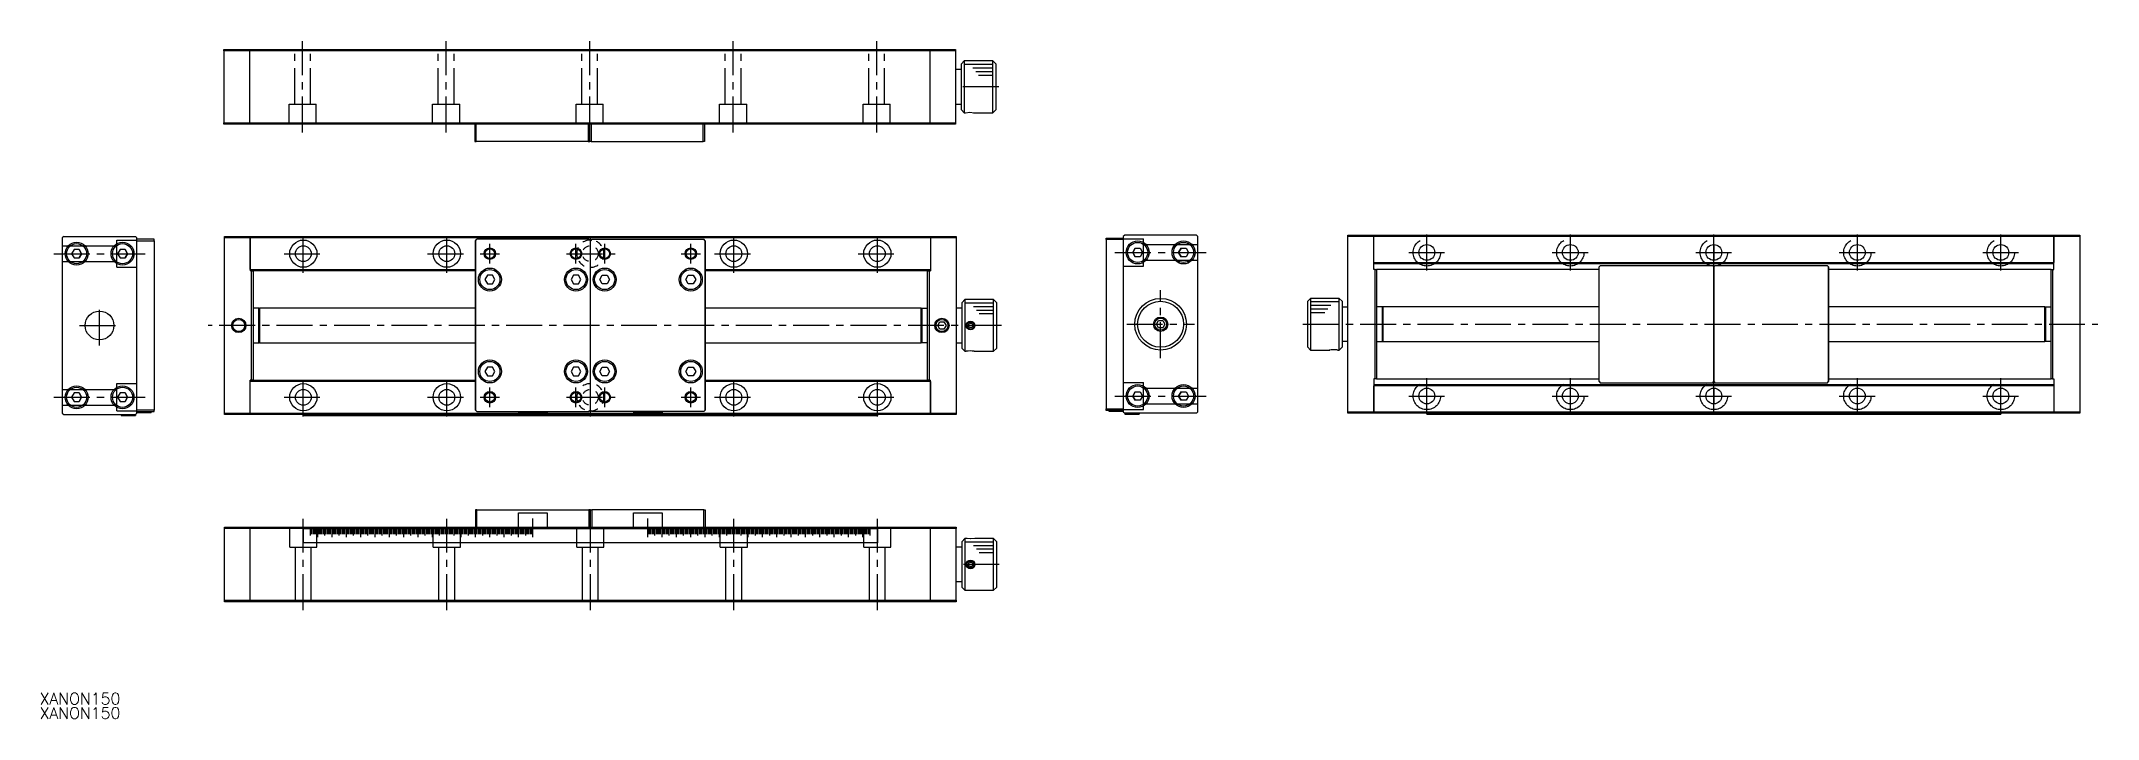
# Model space of a CAD drawing. Extents: x 17 to 733, y 13 to 249.
import ezdxf

# ---------------------------------------------------------------- set-up
doc = ezdxf.new("R2010")
doc.units = 0
doc.header["$LTSCALE"] = 10
for name, pattern in [('CENTER', [2, 1.25, -0.25, 0.25, -0.25]), ('DASHED', [3.5, 2, -1.5]), ('DOT', [0.5, 0.25, -0.25])]:
    doc.linetypes.add(name, pattern=pattern)
doc.layers.get('0').update_dxf_attribs({"linetype": 'CONTINUOUS'})
doc.layers.add('CENTER', color=1, linetype='CENTER')
doc.styles.get("Standard").update_dxf_attribs({"font": 'txt.shx', "bigfont": '@extfont2.shx'})

msp = doc.modelspace()

# ---------------------------------------------------------------- texts
at = {"color": 7, "linetype": 'CONTINUOUS'}
for p in [(16.130903, 18.216667), (16.130903, 13.216667)]:
    msp.add_text('XANON150', height=4, dxfattribs=at).set_placement(p)

# ---------------------------------------------------------------- blocks, each defined once
blk = doc.blocks.new('AID2942')
at = {"color": 3, "linetype": 'DOT'}
for centre, start, end in [((207.996115, 175.175), 92.941376, 87.058624), ((207.996115, 125.175), 272.941375, 267.058625)]:
    blk.add_arc(centre, 4.75, start, end, dxfattribs=at)
blk = doc.blocks.new('AID2947')
at = {"color": 3, "linetype": 'DOT'}
for centre in [(207.996115, 175.175), (207.996115, 125.175)]:
    blk.add_circle(centre, 2.75, dxfattribs=at)
blk = doc.blocks.new('AID5169')
at = {"color": 7, "linetype": 'CONTINUOUS'}
for p, q in [((397.823975, 174.115), (396.957949, 175.615)), ((397.823975, 124.115), (396.957949, 125.615))]:
    blk.add_line(p, q, dxfattribs=at)
blk = doc.blocks.new('AID5174')
at = {"color": 7, "linetype": 'CONTINUOUS'}
for p, q in [((399.556025, 174.115), (397.823975, 174.115)), ((399.556025, 124.115), (397.823975, 124.115))]:
    blk.add_line(p, q, dxfattribs=at)
blk = doc.blocks.new('AID5179')
at = {"color": 7, "linetype": 'CONTINUOUS'}
for p, q in [((400.422051, 175.615), (399.556025, 174.115)), ((400.422051, 125.615), (399.556025, 124.115))]:
    blk.add_line(p, q, dxfattribs=at)
blk = doc.blocks.new('AID5184')
at = {"color": 7, "linetype": 'CONTINUOUS'}
for p, q in [((399.556025, 177.115), (400.422051, 175.615)), ((399.556025, 127.115), (400.422051, 125.615))]:
    blk.add_line(p, q, dxfattribs=at)
blk = doc.blocks.new('AID5189')
at = {"color": 7, "linetype": 'CONTINUOUS'}
for p, q in [((397.823975, 177.115), (399.556025, 177.115)), ((397.823975, 127.115), (399.556025, 127.115))]:
    blk.add_line(p, q, dxfattribs=at)
blk = doc.blocks.new('AID5194')
at = {"color": 7, "linetype": 'CONTINUOUS'}
for p, q in [((396.957949, 175.615), (397.823975, 177.115)), ((396.957949, 125.615), (397.823975, 127.115))]:
    blk.add_line(p, q, dxfattribs=at)
blk = doc.blocks.new('AID5199')
at = {"color": 7, "linetype": 'CONTINUOUS'}
for p, q in [((397.823975, 177.115), (396.957949, 175.615)), ((397.823975, 127.115), (396.957949, 125.615))]:
    blk.add_line(p, q, dxfattribs=at)
blk = doc.blocks.new('AID5204')
at = {"color": 7, "linetype": 'CONTINUOUS'}
for p, q in [((396.957949, 175.615), (397.823975, 174.115)), ((396.957949, 125.615), (397.823975, 124.115))]:
    blk.add_line(p, q, dxfattribs=at)
blk = doc.blocks.new('AID5269')
at = {"color": 7, "linetype": 'CONTINUOUS'}
for p, q in [((45.866025, 176.675), (44.133975, 176.675)), ((45.866025, 126.675), (44.133975, 126.675))]:
    blk.add_line(p, q, dxfattribs=at)
blk = doc.blocks.new('AID5274')
at = {"color": 7, "linetype": 'CONTINUOUS'}
for p, q in [((44.133975, 176.675), (43.267949, 175.175)), ((44.133975, 126.675), (43.267949, 125.175))]:
    blk.add_line(p, q, dxfattribs=at)
blk = doc.blocks.new('AID5279')
at = {"color": 7, "linetype": 'CONTINUOUS'}
for p, q in [((43.267949, 175.175), (44.133975, 173.675)), ((43.267949, 125.175), (44.133975, 123.675))]:
    blk.add_line(p, q, dxfattribs=at)
blk = doc.blocks.new('AID5284')
at = {"color": 7, "linetype": 'CONTINUOUS'}
for p, q in [((44.133975, 173.675), (45.866025, 173.675)), ((44.133975, 123.675), (45.866025, 123.675))]:
    blk.add_line(p, q, dxfattribs=at)
blk = doc.blocks.new('AID5289')
at = {"color": 7, "linetype": 'CONTINUOUS'}
for p, q in [((45.866025, 173.675), (46.732051, 175.175)), ((45.866025, 123.675), (46.732051, 125.175))]:
    blk.add_line(p, q, dxfattribs=at)
blk = doc.blocks.new('AID5294')
at = {"color": 7, "linetype": 'CONTINUOUS'}
for p, q in [((46.732051, 175.175), (45.866025, 176.675)), ((46.732051, 125.175), (45.866025, 126.675))]:
    blk.add_line(p, q, dxfattribs=at)
blk = doc.blocks.new('AID5299')
at = {"color": 7, "linetype": 'CONTINUOUS'}
for centre in [(45, 175.175), (45, 125.175)]:
    blk.add_circle(centre, 3.5, dxfattribs=at)
blk = doc.blocks.new('AID5304')
at = {"color": 7, "linetype": 'CONTINUOUS'}
for p, q in [((45.866025, 176.675), (46.732051, 175.175)), ((45.866025, 126.675), (46.732051, 125.175))]:
    blk.add_line(p, q, dxfattribs=at)
blk = doc.blocks.new('AID5309')
at = {"color": 7, "linetype": 'CONTINUOUS'}
for p, q in [((46.732051, 175.175), (45.866025, 173.675)), ((46.732051, 125.175), (45.866025, 123.675))]:
    blk.add_line(p, q, dxfattribs=at)
blk = doc.blocks.new('AID5314')
at = {"color": 7, "linetype": 'CONTINUOUS'}
for p, q in [((29.866025, 176.675), (28.133975, 176.675)), ((29.866025, 126.675), (28.133975, 126.675))]:
    blk.add_line(p, q, dxfattribs=at)
blk = doc.blocks.new('AID5319')
at = {"color": 7, "linetype": 'CONTINUOUS'}
for p, q in [((28.133975, 176.675), (27.267949, 175.175)), ((28.133975, 126.675), (27.267949, 125.175))]:
    blk.add_line(p, q, dxfattribs=at)
blk = doc.blocks.new('AID5324')
at = {"color": 7, "linetype": 'CONTINUOUS'}
for p, q in [((27.267949, 175.175), (28.133975, 173.675)), ((27.267949, 125.175), (28.133975, 123.675))]:
    blk.add_line(p, q, dxfattribs=at)
blk = doc.blocks.new('AID5329')
at = {"color": 7, "linetype": 'CONTINUOUS'}
for p, q in [((28.133975, 173.675), (29.866025, 173.675)), ((28.133975, 123.675), (29.866025, 123.675))]:
    blk.add_line(p, q, dxfattribs=at)
blk = doc.blocks.new('AID5334')
at = {"color": 7, "linetype": 'CONTINUOUS'}
for p, q in [((29.866025, 173.675), (30.732051, 175.175)), ((29.866025, 123.675), (30.732051, 125.175))]:
    blk.add_line(p, q, dxfattribs=at)
blk = doc.blocks.new('AID5339')
at = {"color": 7, "linetype": 'CONTINUOUS'}
for p, q in [((30.732051, 175.175), (29.866025, 176.675)), ((30.732051, 125.175), (29.866025, 126.675))]:
    blk.add_line(p, q, dxfattribs=at)
blk = doc.blocks.new('AID5344')
at = {"color": 7, "linetype": 'CONTINUOUS'}
for centre in [(29, 175.175), (29, 125.175)]:
    blk.add_circle(centre, 3.5, dxfattribs=at)
blk = doc.blocks.new('AID5349')
at = {"color": 7, "linetype": 'CONTINUOUS'}
for p, q in [((29.866025, 176.675), (30.732051, 175.175)), ((29.866025, 126.675), (30.732051, 125.175))]:
    blk.add_line(p, q, dxfattribs=at)
blk = doc.blocks.new('AID5354')
at = {"color": 7, "linetype": 'CONTINUOUS'}
for p, q in [((30.732051, 175.175), (29.866025, 173.675)), ((30.732051, 125.175), (29.866025, 123.675))]:
    blk.add_line(p, q, dxfattribs=at)
blk = doc.blocks.new('AID5359')
at = {"color": 7, "linetype": 'CONTINUOUS'}
for centre in [(29, 175.175), (29, 125.175)]:
    blk.add_circle(centre, 4, dxfattribs=at)
blk = doc.blocks.new('AID5364')
at = {"color": 7, "linetype": 'CONTINUOUS'}
for centre in [(45, 175.175), (45, 125.175)]:
    blk.add_circle(centre, 4, dxfattribs=at)

# ---------------------------------------------------------------- linework, layer by layer
at = {"color": 7, "linetype": 'CONTINUOUS'}
for p, q in [((80.266115, 246.27), (89.266115, 246.27)), ((80.266115, 245.77), (80.266115, 246.27)), ((89.266115, 245.77), (80.266115, 245.77)), ((80.266115, 245.77), (80.266115, 220.77)), ((89.266115, 245.77), (89.266115, 246.27)), ((89.266115, 246.27), (326.266115, 246.27)), ((89.266115, 246.27), (89.266115, 245.77)), ((326.266115, 245.77), (89.266115, 245.77)), ((89.266115, 245.77), (89.266115, 220.77)), ((89.266115, 245.77), (89.266115, 243.27)), ((326.266115, 246.27), (326.266115, 245.77)), ((326.266115, 246.27), (335.266115, 246.27)), ((326.266115, 245.77), (326.266115, 246.27)), ((326.266115, 245.77), (326.266115, 220.77)), ((335.266115, 245.77), (326.266115, 245.77)), ((326.266115, 245.77), (326.266115, 243.27)), ((335.266115, 246.27), (335.266115, 245.77)), ((335.266115, 245.77), (335.266115, 220.77)), ((89.266115, 243.27), (89.266115, 239.27)), ((89.266115, 239.27), (89.266115, 227.27)), ((326.266115, 243.27), (326.266115, 239.27)), ((326.266115, 239.27), (326.266115, 227.27)), ((337.266115, 239.27), (335.266115, 239.27)), ((338.266115, 242.27), (337.266115, 241.27)), ((337.266115, 233.27), (337.266115, 241.27)), ((338.266115, 242.27), (338.266115, 233.27)), ((348.266115, 242.27), (338.266115, 242.27)), ((348.266115, 224.27), (348.266115, 242.27)), ((349.266115, 241.27), (348.266115, 242.27)), ((349.266115, 241.27), (349.266115, 225.27)), ((337.266115, 225.27), (337.266115, 233.27)), ((338.266115, 233.27), (338.266115, 224.27)), ((89.266115, 227.27), (89.266115, 223.27)), ((89.266115, 223.27), (89.266115, 220.77)), ((326.266115, 227.27), (326.266115, 223.27)), ((326.266115, 223.27), (326.266115, 220.77)), ((335.266115, 227.27), (337.266115, 227.27)), ((337.266115, 225.27), (338.266115, 224.27)), ((338.266115, 224.27), (338.76612, 224.27)), ((341.515837, 224.27), (348.266115, 224.27)), ((348.266115, 224.27), (349.266115, 225.27)), ((80.266115, 220.77), (89.266115, 220.77)), ((80.266115, 220.27), (80.266115, 220.77)), ((89.266115, 220.27), (80.266115, 220.27)), ((89.266115, 220.77), (326.266115, 220.77)), ((89.266115, 220.27), (89.266115, 220.77)), ((89.266115, 220.77), (89.266115, 220.27)), ((326.266115, 220.27), (89.266115, 220.27)), ((167.766115, 220.27), (167.766115, 214.27)), ((168.266115, 214.27), (168.266115, 220.27)), ((207.266115, 220.27), (207.266115, 214.27)), ((207.766115, 214.27), (207.766115, 220.27)), ((207.766115, 214.27), (207.766115, 220.27)), ((208.266115, 220.27), (208.266115, 214.27)), ((247.266115, 214.27), (247.266115, 220.27)), ((247.766115, 220.27), (247.766115, 214.27)), ((326.266115, 220.77), (326.266115, 220.27)), ((326.266115, 220.77), (335.266115, 220.77)), ((326.266115, 220.27), (326.266115, 220.77)), ((335.266115, 220.27), (326.266115, 220.27)), ((335.266115, 220.77), (335.266115, 220.27)), ((167.766115, 214.27), (168.266115, 214.27)), ((174.76611, 214.27), (168.266115, 214.27)), ((204.76611, 214.27), (174.76611, 214.27)), ((207.266115, 214.27), (204.76611, 214.27)), ((207.266115, 214.27), (207.766115, 214.27)), ((208.266115, 214.27), (207.766115, 214.27)), ((208.266115, 214.27), (210.76612, 214.27)), ((210.76612, 214.27), (240.76612, 214.27)), ((240.76612, 214.27), (247.266115, 214.27)), ((247.766115, 214.27), (247.266115, 214.27)), ((24.5, 181.175), (24, 180.675)), ((24, 180.675), (24, 119.675)), ((24.5, 181.175), (49.5, 181.175)), ((50, 180.675), (49.5, 181.175)), ((50, 119.675), (50, 180.675)), ((56, 180.175), (50, 180.175)), ((50, 179.675), (56, 179.675)), ((56, 179.675), (56, 180.175)), ((56, 179.675), (56, 120.675)), ((80.496115, 181.175), (89.496115, 181.175)), ((80.496115, 180.675), (80.496115, 181.175)), ((89.496115, 180.675), (80.496115, 180.675)), ((80.496115, 119.675), (80.496115, 180.675)), ((89.496115, 181.175), (89.496115, 180.675)), ((89.496115, 181.175), (326.496115, 181.175)), ((89.496115, 180.675), (89.496115, 181.175)), ((89.496115, 180.675), (89.496115, 177.175)), ((89.496115, 175.186095), (89.496115, 180.675)), ((326.496115, 180.675), (89.496115, 180.675)), ((167.996115, 179.675), (168.496115, 180.175)), ((167.996115, 168.675), (167.996115, 179.675)), ((167.996115, 179.675), (167.996115, 120.675)), ((207.496115, 180.175), (168.496115, 180.175)), ((207.496115, 180.175), (207.996115, 179.675)), ((208.496115, 180.175), (207.996115, 179.675)), ((207.996115, 120.675), (207.996115, 179.675)), ((208.496115, 180.175), (247.496115, 180.175)), ((247.996115, 179.675), (247.496115, 180.175)), ((247.996115, 179.675), (247.996115, 120.675)), ((247.996115, 168.675), (247.996115, 179.675)), ((326.496115, 181.175), (335.496115, 181.175)), ((326.496115, 180.675), (326.496115, 181.175)), ((326.496115, 181.175), (326.496115, 180.675)), ((326.496115, 180.675), (326.496115, 177.175)), ((335.496115, 180.675), (326.496115, 180.675)), ((326.496115, 180.675), (326.496115, 175.163917)), ((335.496115, 181.175), (335.496115, 180.675)), ((335.496115, 180.675), (335.496115, 119.675)), ((387.69, 180.115), (387.69, 180.615)), ((387.69, 180.615), (393.69, 180.615)), ((393.69, 180.115), (387.69, 180.115)), ((387.69, 180.115), (387.69, 121.115)), ((394.19, 181.615), (393.69, 181.115)), ((393.69, 181.115), (393.69, 120.115)), ((419.19, 181.615), (394.19, 181.615)), ((419.69, 181.115), (419.19, 181.615)), ((419.69, 120.115), (419.69, 181.115)), ((471.943885, 181.615), (480.943885, 181.615)), ((471.943885, 181.115), (471.943885, 181.615)), ((480.943885, 181.115), (471.943885, 181.115)), ((471.943885, 120.115), (471.943885, 181.115)), ((480.943885, 181.615), (480.943885, 181.115)), ((480.943885, 181.615), (717.943885, 181.615)), ((480.943885, 181.115), (480.943885, 181.615)), ((480.943885, 177.615), (480.943885, 181.115)), ((717.943885, 181.115), (480.943885, 181.115)), ((480.943885, 175.603917), (480.943885, 181.115)), ((717.943885, 181.615), (726.943885, 181.615)), ((717.943885, 181.115), (717.943885, 181.615)), ((717.943885, 181.615), (717.943885, 181.115)), ((717.943885, 177.615), (717.943885, 181.115)), ((726.943885, 181.115), (717.943885, 181.115)), ((717.943885, 181.115), (717.943885, 175.626072)), ((726.943885, 181.615), (726.943885, 181.115)), ((726.943885, 181.115), (726.943885, 120.115)), ((28.133975, 176.675), (27.267949, 175.175)), ((27.267949, 175.175), (28.133975, 173.675)), ((29.866025, 176.675), (28.133975, 176.675)), ((28.133975, 173.675), (29.866025, 173.675)), ((30.732051, 175.175), (29.866025, 176.675)), ((29.866025, 176.675), (30.732051, 175.175)), ((29.866025, 173.675), (30.732051, 175.175)), ((30.732051, 175.175), (29.866025, 173.675)), ((44.133975, 176.675), (43.267949, 175.175)), ((43.267949, 175.175), (44.133975, 173.675)), ((45.866025, 176.675), (44.133975, 176.675)), ((44.133975, 173.675), (45.866025, 173.675)), ((46.732051, 175.175), (45.866025, 176.675)), ((45.866025, 176.675), (46.732051, 175.175)), ((45.866025, 173.675), (46.732051, 175.175)), ((46.732051, 175.175), (45.866025, 173.675)), ((89.496115, 177.175), (89.496115, 175.186095)), ((89.496115, 175.186095), (89.496115, 173.175)), ((89.496115, 169.675), (89.496115, 175.186095)), ((89.496115, 173.175), (89.496115, 169.175)), ((326.496115, 177.175), (326.496115, 175.163917)), ((326.496115, 175.163917), (326.496115, 173.175)), ((326.496115, 175.163917), (326.496115, 169.675)), ((326.496115, 173.175), (326.496115, 169.175)), ((396.957949, 175.615), (397.823975, 177.115)), ((397.823975, 177.115), (396.957949, 175.615)), ((397.823975, 174.115), (396.957949, 175.615)), ((396.957949, 175.615), (397.823975, 174.115)), ((397.823975, 177.115), (399.556025, 177.115)), ((399.556025, 174.115), (397.823975, 174.115)), ((399.556025, 177.115), (400.422051, 175.615)), ((400.422051, 175.615), (399.556025, 174.115)), ((412.957949, 175.615), (413.823975, 177.115)), ((413.823975, 177.115), (412.957949, 175.615)), ((413.823975, 174.115), (412.957949, 175.615)), ((412.957949, 175.615), (413.823975, 174.115)), ((413.823975, 177.115), (415.556025, 177.115)), ((415.556025, 174.115), (413.823975, 174.115)), ((415.556025, 177.115), (416.422051, 175.615)), ((416.422051, 175.615), (415.556025, 174.115)), ((480.943885, 175.603917), (480.943885, 177.615)), ((480.943885, 173.615), (480.943885, 175.603917)), ((480.943885, 172.115), (480.943885, 175.603917)), ((480.943885, 169.615), (480.943885, 173.615)), ((480.943885, 172.115), (717.943885, 172.115)), ((599.443885, 178.365), (599.443885, 172.865)), ((599.443885, 178.365), (599.443885, 172.865)), ((717.943885, 175.626072), (717.943885, 177.615)), ((717.943885, 173.615), (717.943885, 175.626072)), ((717.943885, 175.626072), (717.943885, 172.115)), ((717.943885, 169.615), (717.943885, 173.615)), ((89.496115, 169.675), (167.996115, 169.675)), ((89.996115, 169.175), (89.496115, 169.175)), ((89.996115, 131.175), (89.996115, 169.175)), ((89.996115, 169.175), (90.496115, 169.175)), ((90.496115, 169.175), (90.496115, 156.175)), ((167.996115, 169.175), (90.496115, 169.175)), ((167.996115, 131.675), (167.996115, 168.675)), ((172.130089, 167.675), (171.264064, 166.175)), ((171.264064, 166.175), (172.130089, 164.675)), ((173.86214, 167.675), (172.130089, 167.675)), ((174.728166, 166.175), (173.86214, 167.675)), ((173.86214, 164.675), (174.728166, 166.175)), ((202.130089, 167.675), (201.264064, 166.175)), ((201.264064, 166.175), (202.130089, 164.675)), ((203.86214, 167.675), (202.130089, 167.675)), ((204.728166, 166.175), (203.86214, 167.675)), ((203.86214, 164.675), (204.728166, 166.175)), ((211.264064, 166.175), (212.130089, 167.675)), ((212.130089, 164.675), (211.264064, 166.175)), ((212.130089, 167.675), (213.86214, 167.675)), ((213.86214, 167.675), (214.728166, 166.175)), ((214.728166, 166.175), (213.86214, 164.675)), ((241.264064, 166.175), (242.130089, 167.675)), ((242.130089, 164.675), (241.264064, 166.175)), ((242.130089, 167.675), (243.86214, 167.675)), ((243.86214, 167.675), (244.728166, 166.175)), ((244.728166, 166.175), (243.86214, 164.675)), ((247.996115, 169.675), (326.496115, 169.675)), ((325.496115, 169.175), (247.996115, 169.175)), ((247.996115, 131.675), (247.996115, 168.675)), ((325.496115, 131.175), (325.496115, 169.175)), ((325.496115, 169.175), (325.996115, 169.175)), ((325.996115, 169.175), (325.996115, 131.175)), ((325.996115, 169.175), (326.496115, 169.175)), ((717.943885, 171.615), (480.943885, 171.615)), ((481.443885, 169.615), (480.943885, 169.615)), ((481.443885, 131.615), (481.443885, 169.615)), ((481.443885, 169.615), (481.943885, 169.615)), ((481.943885, 169.615), (481.943885, 131.615)), ((559.443885, 169.615), (481.943885, 169.615)), ((559.943885, 171.115), (559.443885, 170.615)), ((559.443885, 130.615), (559.443885, 170.615)), ((559.943885, 171.115), (598.943885, 171.115)), ((598.943885, 171.115), (599.443885, 170.615)), ((599.443885, 170.615), (598.943885, 171.115)), ((599.943885, 171.115), (599.443885, 170.615)), ((599.443885, 130.615), (599.443885, 170.615)), ((599.443885, 170.615), (599.443885, 130.615)), ((599.943885, 171.115), (638.943885, 171.115)), ((638.943885, 171.115), (639.443885, 170.615)), ((639.443885, 170.615), (638.943885, 171.115)), ((639.443885, 170.615), (639.443885, 130.615)), ((639.443885, 169.615), (639.443885, 170.615)), ((639.443885, 131.615), (639.443885, 169.615)), ((716.943885, 169.615), (639.443885, 169.615)), ((716.943885, 131.615), (716.943885, 169.615)), ((716.943885, 169.615), (717.443885, 169.615)), ((717.443885, 169.615), (717.443885, 131.615)), ((717.443885, 169.615), (717.943885, 169.615)), ((172.130089, 164.675), (173.86214, 164.675)), ((202.130089, 164.675), (203.86214, 164.675)), ((213.86214, 164.675), (212.130089, 164.675)), ((243.86214, 164.675), (242.130089, 164.675)), ((338.496115, 159.175), (337.496115, 158.175)), ((337.496115, 142.175), (337.496115, 158.175)), ((338.496115, 159.175), (338.496115, 141.175)), ((348.496115, 159.175), (338.496115, 159.175)), ((349.496115, 158.175), (348.496115, 159.175)), ((348.496115, 141.175), (348.496115, 159.175)), ((349.496115, 158.175), (349.496115, 142.175)), ((349.496115, 158.175), (349.496115, 152.674995)), ((458.943885, 159.615), (457.943885, 158.615)), ((457.943885, 142.615), (457.943885, 158.615)), ((458.943885, 159.615), (458.943885, 141.615)), ((468.943885, 159.615), (458.943885, 159.615)), ((468.943885, 141.615), (468.943885, 159.615)), ((469.943885, 158.615), (468.943885, 159.615)), ((469.943885, 158.615), (469.943885, 156.615)), ((469.943885, 158.615), (469.943885, 142.615)), ((92.496115, 156.175), (90.496115, 156.175)), ((90.496115, 156.175), (90.496115, 144.175)), ((90.496115, 156.175), (90.496115, 144.175)), ((92.496115, 144.175), (92.496115, 156.175)), ((92.496115, 155.975), (92.496115, 156.175)), ((92.696115, 156.175), (92.496115, 155.975)), ((167.996115, 156.175), (92.696115, 156.175)), ((92.696115, 156.175), (92.696115, 144.175)), ((323.296115, 156.175), (247.996115, 156.175)), ((323.496115, 155.975), (323.296115, 156.175)), ((323.296115, 144.175), (323.296115, 156.175)), ((323.496115, 156.175), (323.496115, 155.975)), ((323.496115, 156.175), (323.496115, 144.175)), ((323.496115, 156.175), (325.496115, 156.175)), ((329.052739, 150.175), (329.774427, 151.425)), ((329.774427, 151.425), (331.217803, 151.425)), ((331.217803, 151.425), (331.93949, 150.175)), ((337.496115, 156.175), (335.496115, 156.175)), ((339.630089, 150.175), (340.063102, 150.925)), ((340.063102, 150.925), (340.929127, 150.925)), ((340.929127, 150.925), (341.36214, 150.175)), ((349.503885, 151.425), (349.496115, 151.440541)), ((405.246624, 150.615), (405.968312, 151.865)), ((405.968312, 149.365), (405.246624, 150.615)), ((405.968312, 151.865), (407.411688, 151.865)), ((407.411688, 151.865), (408.133376, 150.615)), ((408.133376, 150.615), (407.411688, 149.365)), ((457.943885, 151.880541), (457.936115, 151.865)), ((469.943885, 156.615), (471.943885, 156.615)), ((483.943885, 156.615), (481.943885, 156.615)), ((483.943885, 144.615), (483.943885, 156.615)), ((484.143885, 156.615), (483.943885, 156.415)), ((483.943885, 144.815), (483.943885, 156.415)), ((484.143885, 156.615), (484.143885, 144.615)), ((559.443885, 156.615), (484.143885, 156.615)), ((714.743885, 156.615), (639.443885, 156.615)), ((714.743885, 144.615), (714.743885, 156.615)), ((714.943885, 156.415), (714.743885, 156.615)), ((714.943885, 156.615), (714.943885, 144.615)), ((714.943885, 156.615), (716.943885, 156.615)), ((714.943885, 156.415), (714.943885, 144.815)), ((90.496115, 144.175), (92.496115, 144.175)), ((90.496115, 144.175), (90.496115, 131.175)), ((92.496115, 144.175), (92.496115, 144.375)), ((92.496115, 144.375), (92.696115, 144.175)), ((92.696115, 144.175), (167.996115, 144.175)), ((247.996115, 144.175), (323.296115, 144.175)), ((323.296115, 144.175), (323.496115, 144.375)), ((323.496115, 144.375), (323.496115, 144.175)), ((325.496115, 144.175), (323.496115, 144.175)), ((329.774427, 148.925), (329.052739, 150.175)), ((331.217803, 148.925), (329.774427, 148.925)), ((331.93949, 150.175), (331.217803, 148.925)), ((335.496115, 144.175), (337.496115, 144.175)), ((340.063102, 149.425), (339.630089, 150.175)), ((340.929127, 149.425), (340.063102, 149.425)), ((341.36214, 150.175), (340.929127, 149.425)), ((349.496115, 148.909459), (349.503885, 148.925)), ((349.496115, 147.675005), (349.496115, 142.175)), ((407.411688, 149.365), (405.968312, 149.365)), ((457.936115, 149.365), (457.943885, 149.349459)), ((471.943885, 144.615), (469.943885, 144.615)), ((469.943885, 144.615), (469.943885, 142.615)), ((481.943885, 144.615), (483.943885, 144.615)), ((483.943885, 144.815), (484.143885, 144.615)), ((484.143885, 144.615), (559.443885, 144.615)), ((639.443885, 144.615), (714.743885, 144.615)), ((714.743885, 144.615), (714.943885, 144.815)), ((716.943885, 144.615), (714.943885, 144.615)), ((337.496115, 142.175), (338.496115, 141.175)), ((338.496115, 141.175), (338.99612, 141.175)), ((341.745922, 141.175), (348.496115, 141.175)), ((348.496115, 141.175), (349.496115, 142.175)), ((457.943885, 142.615), (458.943885, 141.615)), ((458.943885, 141.615), (465.694079, 141.615)), ((468.44388, 141.615), (468.943885, 141.615)), ((468.943885, 141.615), (469.943885, 142.615)), ((89.996115, 131.175), (89.496115, 131.175)), ((89.496115, 127.175), (89.496115, 131.175)), ((167.996115, 130.675), (89.496115, 130.675)), ((89.496115, 125.186072), (89.496115, 130.675)), ((90.496115, 131.175), (89.996115, 131.175)), ((90.496115, 131.175), (167.996115, 131.175)), ((167.996115, 120.675), (167.996115, 131.675)), ((172.130089, 135.675), (171.264064, 134.175)), ((171.264064, 134.175), (172.130089, 132.675)), ((173.86214, 135.675), (172.130089, 135.675)), ((172.130089, 132.675), (173.86214, 132.675)), ((174.728166, 134.175), (173.86214, 135.675)), ((173.86214, 132.675), (174.728166, 134.175)), ((202.130089, 135.675), (201.264064, 134.175)), ((201.264064, 134.175), (202.130089, 132.675)), ((203.86214, 135.675), (202.130089, 135.675)), ((202.130089, 132.675), (203.86214, 132.675)), ((204.728166, 134.175), (203.86214, 135.675)), ((203.86214, 132.675), (204.728166, 134.175)), ((211.264064, 134.175), (212.130089, 135.675)), ((212.130089, 132.675), (211.264064, 134.175)), ((212.130089, 135.675), (213.86214, 135.675)), ((213.86214, 132.675), (212.130089, 132.675)), ((213.86214, 135.675), (214.728166, 134.175)), ((214.728166, 134.175), (213.86214, 132.675)), ((241.264064, 134.175), (242.130089, 135.675)), ((242.130089, 132.675), (241.264064, 134.175)), ((242.130089, 135.675), (243.86214, 135.675)), ((243.86214, 132.675), (242.130089, 132.675)), ((243.86214, 135.675), (244.728166, 134.175)), ((244.728166, 134.175), (243.86214, 132.675)), ((247.996115, 120.675), (247.996115, 131.675)), ((247.996115, 131.175), (325.496115, 131.175)), ((326.496115, 130.675), (247.996115, 130.675)), ((325.996115, 131.175), (325.496115, 131.175)), ((325.996115, 131.175), (326.496115, 131.175)), ((326.496115, 127.175), (326.496115, 131.175)), ((326.496115, 130.675), (326.496115, 125.163917)), ((481.443885, 131.615), (480.943885, 131.615)), ((480.943885, 131.615), (480.943885, 127.615)), ((480.943885, 129.615), (717.943885, 129.615)), ((480.943885, 125.603917), (480.943885, 129.115)), ((717.943885, 129.115), (480.943885, 129.115)), ((481.943885, 131.615), (481.443885, 131.615)), ((481.943885, 131.615), (559.443885, 131.615)), ((559.443885, 130.615), (559.943885, 130.115)), ((598.943885, 130.115), (559.943885, 130.115)), ((598.943885, 130.115), (599.443885, 130.615)), ((599.443885, 130.615), (599.943885, 130.115)), ((638.943885, 130.115), (599.943885, 130.115)), ((638.943885, 130.115), (639.443885, 130.615)), ((639.443885, 130.615), (639.443885, 131.615)), ((639.443885, 131.615), (716.943885, 131.615)), ((717.443885, 131.615), (716.943885, 131.615)), ((717.443885, 131.615), (717.943885, 131.615)), ((717.943885, 131.615), (717.943885, 127.615)), ((717.943885, 129.115), (717.943885, 125.626095)), ((28.133975, 126.675), (27.267949, 125.175)), ((27.267949, 125.175), (28.133975, 123.675)), ((29.866025, 126.675), (28.133975, 126.675)), ((28.133975, 123.675), (29.866025, 123.675)), ((30.732051, 125.175), (29.866025, 126.675)), ((29.866025, 126.675), (30.732051, 125.175)), ((29.866025, 123.675), (30.732051, 125.175)), ((30.732051, 125.175), (29.866025, 123.675)), ((44.133975, 126.675), (43.267949, 125.175)), ((43.267949, 125.175), (44.133975, 123.675)), ((45.866025, 126.675), (44.133975, 126.675)), ((44.133975, 123.675), (45.866025, 123.675)), ((46.732051, 125.175), (45.866025, 126.675)), ((45.866025, 126.675), (46.732051, 125.175)), ((45.866025, 123.675), (46.732051, 125.175)), ((46.732051, 125.175), (45.866025, 123.675)), ((89.496115, 125.186072), (89.496115, 127.175)), ((89.496115, 123.175), (89.496115, 125.186072)), ((89.496115, 119.675), (89.496115, 125.186072)), ((89.496115, 119.675), (89.496115, 123.175)), ((326.496115, 125.163917), (326.496115, 127.175)), ((326.496115, 123.175), (326.496115, 125.163917)), ((326.496115, 125.163917), (326.496115, 119.675)), ((326.496115, 119.675), (326.496115, 123.175)), ((396.957949, 125.615), (397.823975, 127.115)), ((397.823975, 127.115), (396.957949, 125.615)), ((397.823975, 124.115), (396.957949, 125.615)), ((396.957949, 125.615), (397.823975, 124.115)), ((397.823975, 127.115), (399.556025, 127.115)), ((399.556025, 124.115), (397.823975, 124.115)), ((399.556025, 127.115), (400.422051, 125.615)), ((400.422051, 125.615), (399.556025, 124.115)), ((412.957949, 125.615), (413.823975, 127.115)), ((413.823975, 127.115), (412.957949, 125.615)), ((413.823975, 124.115), (412.957949, 125.615)), ((412.957949, 125.615), (413.823975, 124.115)), ((413.823975, 127.115), (415.556025, 127.115)), ((415.556025, 124.115), (413.823975, 124.115)), ((415.556025, 127.115), (416.422051, 125.615)), ((416.422051, 125.615), (415.556025, 124.115)), ((480.943885, 127.615), (480.943885, 125.603917)), ((480.943885, 125.603917), (480.943885, 123.615)), ((480.943885, 120.115), (480.943885, 125.603917)), ((480.943885, 123.615), (480.943885, 120.115)), ((599.443885, 128.365), (599.443885, 122.865)), ((599.443885, 128.365), (599.443885, 122.865)), ((717.943885, 127.615), (717.943885, 125.626095)), ((717.943885, 125.626095), (717.943885, 123.615)), ((717.943885, 125.626095), (717.943885, 120.115)), ((717.943885, 123.615), (717.943885, 120.115)), ((24, 119.675), (24.5, 119.175)), ((24.5, 119.175), (49.5, 119.175)), ((44.5, 119.175), (44.5, 118.875)), ((44.5, 118.875), (49.5, 118.875)), ((49.5, 119.175), (50, 119.675)), ((49.5, 119.175), (49.5, 118.875)), ((56, 120.675), (50, 120.675)), ((50, 120.175), (56, 120.175)), ((50, 119.875), (55, 119.875)), ((55, 120.175), (55, 119.875)), ((56, 120.175), (56, 120.675)), ((80.496115, 119.675), (89.496115, 119.675)), ((80.496115, 119.175), (80.496115, 119.675)), ((89.496115, 119.175), (80.496115, 119.175)), ((89.496115, 119.675), (89.496115, 119.175)), ((89.496115, 119.675), (326.496115, 119.675)), ((89.496115, 119.175), (89.496115, 119.675)), ((107.996115, 119.175), (89.496115, 119.175)), ((307.996115, 119.175), (107.996115, 119.175)), ((107.996115, 119.175), (107.996115, 118.875)), ((307.996115, 119.175), (107.996115, 119.175)), ((107.996115, 118.875), (110.496115, 118.875)), ((110.496115, 118.875), (110.996115, 118.875)), ((110.996115, 118.875), (111.496115, 118.875)), ((111.496115, 118.875), (111.996115, 118.875)), ((111.996115, 118.875), (112.496115, 118.875)), ((112.496115, 118.875), (112.996115, 118.875)), ((112.996115, 118.875), (113.496115, 118.875)), ((113.496115, 118.875), (113.996115, 118.875)), ((113.996115, 118.875), (114.496115, 118.875)), ((114.496115, 118.875), (114.996115, 118.875)), ((114.996115, 118.875), (115.496115, 118.875)), ((115.496115, 118.875), (115.996115, 118.875)), ((115.996115, 118.875), (116.496115, 118.875)), ((116.496115, 118.875), (116.996115, 118.875)), ((116.996115, 118.875), (117.496115, 118.875)), ((117.496115, 118.875), (117.996115, 118.875)), ((117.996115, 118.875), (118.496115, 118.875)), ((118.496115, 118.875), (118.996115, 118.875)), ((118.996115, 118.875), (119.496115, 118.875)), ((119.496115, 118.875), (119.996115, 118.875)), ((119.996115, 118.875), (120.496115, 118.875)), ((120.496115, 118.875), (120.996115, 118.875)), ((120.996115, 118.875), (121.496115, 118.875)), ((121.496115, 118.875), (121.996115, 118.875)), ((121.996115, 118.875), (122.496115, 118.875)), ((122.496115, 118.875), (122.996115, 118.875)), ((122.996115, 118.875), (123.496115, 118.875)), ((123.496115, 118.875), (123.996115, 118.875)), ((123.996115, 118.875), (124.496115, 118.875)), ((124.496115, 118.875), (124.996115, 118.875)), ((124.996115, 118.875), (125.496115, 118.875)), ((125.496115, 118.875), (125.996115, 118.875)), ((125.996115, 118.875), (126.496115, 118.875)), ((126.496115, 118.875), (126.996115, 118.875)), ((126.996115, 118.875), (127.496115, 118.875)), ((127.496115, 118.875), (127.996115, 118.875)), ((127.996115, 118.875), (128.496115, 118.875)), ((128.496115, 118.875), (128.996115, 118.875)), ((128.996115, 118.875), (129.496115, 118.875)), ((129.496115, 118.875), (129.996115, 118.875)), ((129.996115, 118.875), (130.496115, 118.875)), ((130.496115, 118.875), (130.996115, 118.875)), ((130.996115, 118.875), (131.496115, 118.875)), ((131.496115, 118.875), (131.996115, 118.875)), ((131.996115, 118.875), (132.496115, 118.875)), ((132.496115, 118.875), (132.996115, 118.875)), ((132.996115, 118.875), (133.496115, 118.875)), ((133.496115, 118.875), (133.996115, 118.875)), ((133.996115, 118.875), (134.496115, 118.875)), ((134.496115, 118.875), (134.996115, 118.875)), ((134.996115, 118.875), (135.496115, 118.875)), ((135.496115, 118.875), (135.996115, 118.875)), ((135.996115, 118.875), (136.496115, 118.875)), ((136.496115, 118.875), (136.996115, 118.875)), ((136.996115, 118.875), (137.496115, 118.875)), ((137.496115, 118.875), (137.996115, 118.875)), ((137.996115, 118.875), (138.496115, 118.875)), ((138.496115, 118.875), (138.996115, 118.875)), ((138.996115, 118.875), (139.496115, 118.875)), ((139.496115, 118.875), (139.996115, 118.875)), ((139.996115, 118.875), (140.496115, 118.875)), ((140.496115, 118.875), (140.996115, 118.875)), ((140.996115, 118.875), (141.496115, 118.875)), ((141.496115, 118.875), (141.996115, 118.875)), ((141.996115, 118.875), (142.496115, 118.875)), ((142.496115, 118.875), (142.996115, 118.875)), ((142.996115, 118.875), (143.496115, 118.875)), ((143.496115, 118.875), (143.996115, 118.875)), ((143.996115, 118.875), (144.496115, 118.875)), ((144.496115, 118.875), (144.996115, 118.875)), ((144.996115, 118.875), (145.496115, 118.875)), ((145.496115, 118.875), (145.996115, 118.875)), ((145.996115, 118.875), (146.496115, 118.875)), ((146.496115, 118.875), (146.996115, 118.875)), ((146.996115, 118.875), (147.496115, 118.875)), ((147.496115, 118.875), (147.996115, 118.875)), ((147.996115, 118.875), (148.496115, 118.875)), ((148.496115, 118.875), (148.996115, 118.875)), ((148.996115, 118.875), (149.496115, 118.875)), ((149.496115, 118.875), (149.996115, 118.875)), ((149.996115, 118.875), (150.496115, 118.875)), ((150.496115, 118.875), (150.996115, 118.875)), ((150.996115, 118.875), (151.496115, 118.875)), ((151.496115, 118.875), (151.996115, 118.875)), ((151.996115, 118.875), (152.496115, 118.875)), ((152.496115, 118.875), (152.996115, 118.875)), ((152.996115, 118.875), (153.496115, 118.875)), ((153.496115, 118.875), (153.996115, 118.875)), ((153.996115, 118.875), (154.496115, 118.875)), ((154.496115, 118.875), (154.996115, 118.875)), ((154.996115, 118.875), (155.496115, 118.875)), ((155.496115, 118.875), (155.996115, 118.875)), ((155.996115, 118.875), (156.496115, 118.875)), ((156.496115, 118.875), (156.996115, 118.875)), ((156.996115, 118.875), (157.496115, 118.875)), ((157.496115, 118.875), (157.996115, 118.875)), ((157.996115, 118.875), (158.496115, 118.875)), ((158.496115, 118.875), (158.996115, 118.875)), ((158.996115, 118.875), (159.496115, 118.875)), ((159.496115, 118.875), (159.996115, 118.875)), ((159.996115, 118.875), (160.496115, 118.875)), ((160.496115, 118.875), (160.996115, 118.875)), ((160.996115, 118.875), (161.496115, 118.875)), ((161.496115, 118.875), (161.996115, 118.875)), ((161.996115, 118.875), (162.496115, 118.875)), ((162.496115, 118.875), (162.996115, 118.875)), ((162.996115, 118.875), (163.496115, 118.875)), ((163.496115, 118.875), (163.996115, 118.875)), ((163.996115, 118.875), (164.496115, 118.875)), ((164.496115, 118.875), (164.996115, 118.875)), ((164.996115, 118.875), (165.496115, 118.875)), ((165.496115, 118.875), (165.996115, 118.875)), ((165.996115, 118.875), (166.496115, 118.875)), ((166.496115, 118.875), (166.996115, 118.875)), ((166.996115, 118.875), (167.496115, 118.875)), ((167.496115, 118.875), (167.996115, 118.875)), ((168.496115, 120.175), (167.996115, 120.675)), ((167.996115, 120.675), (168.496115, 120.175)), ((167.996115, 118.875), (168.496115, 118.875)), ((168.496115, 120.175), (207.496115, 120.175)), ((168.496115, 118.875), (168.996115, 118.875)), ((168.996115, 118.875), (169.496115, 118.875)), ((169.496115, 118.875), (169.996115, 118.875)), ((169.996115, 118.875), (170.496115, 118.875)), ((170.496115, 118.875), (170.996115, 118.875)), ((170.996115, 118.875), (171.496115, 118.875)), ((171.496115, 118.875), (171.996115, 118.875)), ((171.996115, 118.875), (172.496115, 118.875)), ((172.496115, 118.875), (172.996115, 118.875)), ((172.996115, 118.875), (173.496115, 118.875)), ((173.496115, 118.875), (173.996115, 118.875)), ((173.996115, 118.875), (174.496115, 118.875)), ((174.496115, 118.875), (174.996115, 118.875)), ((174.996115, 118.875), (175.496115, 118.875)), ((175.496115, 118.875), (175.996115, 118.875)), ((175.996115, 118.875), (176.496115, 118.875)), ((176.496115, 118.875), (176.996115, 118.875)), ((176.996115, 118.875), (177.496115, 118.875)), ((177.496115, 118.875), (177.996115, 118.875)), ((177.996115, 118.875), (178.496115, 118.875)), ((178.496115, 118.875), (178.996115, 118.875)), ((178.996115, 118.875), (179.496115, 118.875)), ((179.496115, 118.875), (179.996115, 118.875)), ((179.996115, 118.875), (180.496115, 118.875)), ((180.496115, 118.875), (180.996115, 118.875)), ((180.996115, 118.875), (181.496115, 118.875)), ((181.496115, 118.875), (181.996115, 118.875)), ((181.996115, 118.875), (182.496115, 118.875)), ((182.496115, 118.875), (182.996115, 118.875)), ((182.996115, 120.175), (182.996115, 119.875)), ((187.996115, 119.875), (182.996115, 119.875)), ((182.996115, 119.875), (192.996115, 119.875)), ((182.996115, 118.875), (183.496115, 118.875)), ((183.496115, 118.875), (183.996115, 118.875)), ((183.996115, 118.875), (184.496115, 118.875)), ((184.496115, 118.875), (184.996115, 118.875)), ((184.996115, 118.875), (185.496115, 118.875)), ((185.496115, 118.875), (185.996115, 118.875)), ((185.996115, 118.875), (186.496115, 118.875)), ((186.496115, 118.875), (186.996115, 118.875)), ((186.996115, 118.875), (187.496115, 118.875)), ((187.496115, 118.875), (187.996115, 118.875)), ((192.996115, 119.875), (187.996115, 119.875)), ((187.996115, 118.875), (227.996115, 118.875)), ((192.996115, 120.175), (192.996115, 119.875)), ((207.996115, 120.675), (207.496115, 120.175)), ((207.996115, 120.675), (208.496115, 120.175)), ((247.496115, 120.175), (208.496115, 120.175)), ((222.996115, 120.175), (222.996115, 119.875)), ((227.996115, 119.875), (222.996115, 119.875)), ((222.996115, 119.875), (232.996115, 119.875)), ((232.996115, 119.875), (227.996115, 119.875)), ((227.996115, 118.875), (228.496115, 118.875)), ((228.496115, 118.875), (228.996115, 118.875)), ((228.996115, 118.875), (229.496115, 118.875)), ((229.496115, 118.875), (229.996115, 118.875)), ((229.996115, 118.875), (230.496115, 118.875)), ((230.496115, 118.875), (230.996115, 118.875)), ((230.996115, 118.875), (231.496115, 118.875)), ((231.496115, 118.875), (231.996115, 118.875)), ((231.996115, 118.875), (232.496115, 118.875)), ((232.496115, 118.875), (232.996115, 118.875)), ((232.996115, 120.175), (232.996115, 119.875)), ((232.996115, 118.875), (233.496115, 118.875)), ((233.496115, 118.875), (233.996115, 118.875)), ((233.996115, 118.875), (234.496115, 118.875)), ((234.496115, 118.875), (234.996115, 118.875)), ((234.996115, 118.875), (235.496115, 118.875)), ((235.496115, 118.875), (235.996115, 118.875)), ((235.996115, 118.875), (236.496115, 118.875)), ((236.496115, 118.875), (236.996115, 118.875)), ((236.996115, 118.875), (237.496115, 118.875)), ((237.496115, 118.875), (237.996115, 118.875)), ((237.996115, 118.875), (238.496115, 118.875)), ((238.496115, 118.875), (238.996115, 118.875)), ((238.996115, 118.875), (239.496115, 118.875)), ((239.496115, 118.875), (239.996115, 118.875)), ((239.996115, 118.875), (240.496115, 118.875)), ((240.496115, 118.875), (240.996115, 118.875)), ((240.996115, 118.875), (241.496115, 118.875)), ((241.496115, 118.875), (241.996115, 118.875)), ((241.996115, 118.875), (242.496115, 118.875)), ((242.496115, 118.875), (242.996115, 118.875)), ((242.996115, 118.875), (243.496115, 118.875)), ((243.496115, 118.875), (243.996115, 118.875)), ((243.996115, 118.875), (244.496115, 118.875)), ((244.496115, 118.875), (244.996115, 118.875)), ((244.996115, 118.875), (245.496115, 118.875)), ((245.496115, 118.875), (245.996115, 118.875)), ((245.996115, 118.875), (246.496115, 118.875)), ((246.496115, 118.875), (246.996115, 118.875)), ((246.996115, 118.875), (247.496115, 118.875)), ((247.496115, 120.175), (247.996115, 120.675)), ((247.996115, 120.675), (247.496115, 120.175)), ((247.496115, 118.875), (247.996115, 118.875)), ((247.996115, 118.875), (248.496115, 118.875)), ((248.496115, 118.875), (248.996115, 118.875)), ((248.996115, 118.875), (249.496115, 118.875)), ((249.496115, 118.875), (249.996115, 118.875)), ((249.996115, 118.875), (250.496115, 118.875)), ((250.496115, 118.875), (250.996115, 118.875)), ((250.996115, 118.875), (251.496115, 118.875)), ((251.496115, 118.875), (251.996115, 118.875)), ((251.996115, 118.875), (252.496115, 118.875)), ((252.496115, 118.875), (252.996115, 118.875)), ((252.996115, 118.875), (253.496115, 118.875)), ((253.496115, 118.875), (253.996115, 118.875)), ((253.996115, 118.875), (254.496115, 118.875)), ((254.496115, 118.875), (254.996115, 118.875)), ((254.996115, 118.875), (255.496115, 118.875)), ((255.496115, 118.875), (255.996115, 118.875)), ((255.996115, 118.875), (256.496115, 118.875)), ((256.496115, 118.875), (256.996115, 118.875)), ((256.996115, 118.875), (257.496115, 118.875)), ((257.496115, 118.875), (257.996115, 118.875)), ((257.996115, 118.875), (258.496115, 118.875)), ((258.496115, 118.875), (258.996115, 118.875)), ((258.996115, 118.875), (259.496115, 118.875)), ((259.496115, 118.875), (259.996115, 118.875)), ((259.996115, 118.875), (260.496115, 118.875)), ((260.496115, 118.875), (260.996115, 118.875)), ((260.996115, 118.875), (261.496115, 118.875)), ((261.496115, 118.875), (261.996115, 118.875)), ((261.996115, 118.875), (262.496115, 118.875)), ((262.496115, 118.875), (262.996115, 118.875)), ((262.996115, 118.875), (263.496115, 118.875)), ((263.496115, 118.875), (263.996115, 118.875)), ((263.996115, 118.875), (264.496115, 118.875)), ((264.496115, 118.875), (264.996115, 118.875)), ((264.996115, 118.875), (265.496115, 118.875)), ((265.496115, 118.875), (265.996115, 118.875)), ((265.996115, 118.875), (266.496115, 118.875)), ((266.496115, 118.875), (266.996115, 118.875)), ((266.996115, 118.875), (267.496115, 118.875)), ((267.496115, 118.875), (267.996115, 118.875)), ((267.996115, 118.875), (268.496115, 118.875)), ((268.496115, 118.875), (268.996115, 118.875)), ((268.996115, 118.875), (269.496115, 118.875)), ((269.496115, 118.875), (269.996115, 118.875)), ((269.996115, 118.875), (270.496115, 118.875)), ((270.496115, 118.875), (270.996115, 118.875)), ((270.996115, 118.875), (271.496115, 118.875)), ((271.496115, 118.875), (271.996115, 118.875)), ((271.996115, 118.875), (272.496115, 118.875)), ((272.496115, 118.875), (272.996115, 118.875)), ((272.996115, 118.875), (273.496115, 118.875)), ((273.496115, 118.875), (273.996115, 118.875)), ((273.996115, 118.875), (274.496115, 118.875)), ((274.496115, 118.875), (274.996115, 118.875)), ((274.996115, 118.875), (275.496115, 118.875)), ((275.496115, 118.875), (275.996115, 118.875)), ((275.996115, 118.875), (276.496115, 118.875)), ((276.496115, 118.875), (276.996115, 118.875)), ((276.996115, 118.875), (277.496115, 118.875)), ((277.496115, 118.875), (277.996115, 118.875)), ((277.996115, 118.875), (278.496115, 118.875)), ((278.496115, 118.875), (278.996115, 118.875)), ((278.996115, 118.875), (279.496115, 118.875)), ((279.496115, 118.875), (279.996115, 118.875)), ((279.996115, 118.875), (280.496115, 118.875)), ((280.496115, 118.875), (280.996115, 118.875)), ((280.996115, 118.875), (281.496115, 118.875)), ((281.496115, 118.875), (281.996115, 118.875)), ((281.996115, 118.875), (282.496115, 118.875)), ((282.496115, 118.875), (282.996115, 118.875)), ((282.996115, 118.875), (283.496115, 118.875)), ((283.496115, 118.875), (283.996115, 118.875)), ((283.996115, 118.875), (284.496115, 118.875)), ((284.496115, 118.875), (284.996115, 118.875)), ((284.996115, 118.875), (285.496115, 118.875)), ((285.496115, 118.875), (285.996115, 118.875)), ((285.996115, 118.875), (286.496115, 118.875)), ((286.496115, 118.875), (286.996115, 118.875)), ((286.996115, 118.875), (287.496115, 118.875)), ((287.496115, 118.875), (287.996115, 118.875)), ((287.996115, 118.875), (288.496115, 118.875)), ((288.496115, 118.875), (288.996115, 118.875)), ((288.996115, 118.875), (289.496115, 118.875)), ((289.496115, 118.875), (289.996115, 118.875)), ((289.996115, 118.875), (290.496115, 118.875)), ((290.496115, 118.875), (290.996115, 118.875)), ((290.996115, 118.875), (291.496115, 118.875)), ((291.496115, 118.875), (291.996115, 118.875)), ((291.996115, 118.875), (292.496115, 118.875)), ((292.496115, 118.875), (292.996115, 118.875)), ((292.996115, 118.875), (293.496115, 118.875)), ((293.496115, 118.875), (293.996115, 118.875)), ((293.996115, 118.875), (294.496115, 118.875)), ((294.496115, 118.875), (294.996115, 118.875)), ((294.996115, 118.875), (295.496115, 118.875)), ((295.496115, 118.875), (295.996115, 118.875)), ((295.996115, 118.875), (296.496115, 118.875)), ((296.496115, 118.875), (296.996115, 118.875)), ((296.996115, 118.875), (297.496115, 118.875)), ((297.496115, 118.875), (297.996115, 118.875)), ((297.996115, 118.875), (298.496115, 118.875)), ((298.496115, 118.875), (298.996115, 118.875)), ((298.996115, 118.875), (299.496115, 118.875)), ((299.496115, 118.875), (299.996115, 118.875)), ((299.996115, 118.875), (300.496115, 118.875)), ((300.496115, 118.875), (300.996115, 118.875)), ((300.996115, 118.875), (301.496115, 118.875)), ((301.496115, 118.875), (301.996115, 118.875)), ((301.996115, 118.875), (302.496115, 118.875)), ((302.496115, 118.875), (302.996115, 118.875)), ((302.996115, 118.875), (303.496115, 118.875)), ((303.496115, 118.875), (303.996115, 118.875)), ((303.996115, 118.875), (304.496115, 118.875)), ((304.496115, 118.875), (304.996115, 118.875)), ((304.996115, 118.875), (305.496115, 118.875)), ((305.496115, 118.875), (307.996115, 118.875)), ((307.996115, 119.175), (307.996115, 118.875)), ((326.496115, 119.175), (307.996115, 119.175)), ((326.496115, 119.175), (326.496115, 119.675)), ((326.496115, 119.675), (335.496115, 119.675)), ((326.496115, 119.675), (326.496115, 119.175)), ((335.496115, 119.175), (326.496115, 119.175)), ((335.496115, 119.675), (335.496115, 119.175)), ((387.69, 121.115), (393.69, 121.115)), ((387.69, 120.615), (387.69, 121.115)), ((393.69, 120.615), (387.69, 120.615)), ((388.69, 120.615), (388.69, 120.315)), ((388.69, 120.315), (393.69, 120.315)), ((393.69, 120.115), (394.19, 119.615)), ((394.19, 119.615), (394.19, 119.315)), ((419.19, 119.615), (394.19, 119.615)), ((397.719545, 119.315), (394.19, 119.315)), ((396.19, 119.315), (394.19, 119.315)), ((396.19, 119.315), (394.19, 119.315)), ((396.19, 119.315), (394.19, 119.315)), ((396.19, 119.315), (394.19, 119.315)), ((396.19, 119.315), (394.19, 119.315)), ((396.19, 119.315), (394.19, 119.315)), ((396.19, 119.315), (394.19, 119.315)), ((396.19, 119.315), (394.19, 119.315)), ((396.19, 119.315), (394.19, 119.315)), ((396.19, 119.315), (394.19, 119.315)), ((396.19, 119.315), (394.19, 119.315)), ((396.19, 119.315), (394.19, 119.315)), ((396.19, 119.315), (394.19, 119.315)), ((396.19, 119.315), (394.19, 119.315)), ((396.19, 119.315), (394.19, 119.315)), ((396.19, 119.315), (394.19, 119.315)), ((396.19, 119.315), (394.19, 119.315)), ((396.19, 119.315), (394.19, 119.315)), ((396.19, 119.315), (394.19, 119.315)), ((396.19, 119.315), (394.19, 119.315)), ((396.19, 119.315), (394.19, 119.315)), ((396.19, 119.315), (394.19, 119.315)), ((396.19, 119.315), (394.19, 119.315)), ((396.19, 119.315), (394.19, 119.315)), ((396.19, 119.315), (394.19, 119.315)), ((396.19, 119.315), (394.19, 119.315)), ((396.19, 119.315), (394.19, 119.315)), ((396.19, 119.315), (394.19, 119.315)), ((396.19, 119.315), (394.19, 119.315)), ((396.19, 119.315), (394.19, 119.315)), ((396.19, 119.315), (394.19, 119.315)), ((396.19, 119.315), (394.19, 119.315)), ((396.19, 119.315), (394.19, 119.315)), ((396.19, 119.315), (394.19, 119.315)), ((396.19, 119.315), (394.19, 119.315)), ((396.19, 119.315), (394.19, 119.315)), ((396.19, 119.315), (394.19, 119.315)), ((396.19, 119.315), (394.19, 119.315)), ((396.19, 119.315), (394.19, 119.315)), ((396.19, 119.315), (394.19, 119.315)), ((396.19, 119.315), (394.19, 119.315)), ((396.19, 119.315), (394.19, 119.315)), ((396.19, 119.315), (394.19, 119.315)), ((396.19, 119.315), (394.19, 119.315)), ((396.19, 119.315), (394.19, 119.315)), ((396.19, 119.315), (394.19, 119.315)), ((396.19, 119.315), (394.19, 119.315)), ((396.19, 119.315), (394.19, 119.315)), ((396.19, 119.315), (394.19, 119.315)), ((396.19, 119.315), (394.19, 119.315)), ((396.19, 119.315), (394.19, 119.315)), ((396.19, 119.315), (394.19, 119.315)), ((396.19, 119.315), (394.19, 119.315)), ((396.19, 119.315), (394.19, 119.315)), ((396.19, 119.315), (394.19, 119.315)), ((396.19, 119.315), (394.19, 119.315)), ((396.19, 119.315), (394.19, 119.315)), ((396.19, 119.315), (394.19, 119.315)), ((396.19, 119.315), (394.19, 119.315)), ((396.19, 119.315), (394.19, 119.315)), ((396.19, 119.315), (394.19, 119.315)), ((396.19, 119.315), (394.19, 119.315)), ((396.19, 119.315), (394.19, 119.315)), ((396.19, 119.315), (394.19, 119.315)), ((396.19, 119.315), (394.19, 119.315)), ((396.19, 119.315), (394.19, 119.315)), ((396.19, 119.315), (394.19, 119.315)), ((396.19, 119.315), (394.19, 119.315)), ((396.19, 119.315), (394.19, 119.315)), ((396.19, 119.315), (394.19, 119.315)), ((396.19, 119.315), (394.19, 119.315)), ((396.19, 119.315), (394.19, 119.315)), ((396.19, 119.315), (394.19, 119.315)), ((396.19, 119.315), (394.19, 119.315)), ((396.19, 119.315), (394.19, 119.315)), ((396.19, 119.315), (394.19, 119.315)), ((396.19, 119.315), (394.19, 119.315)), ((396.19, 119.315), (394.19, 119.315)), ((396.19, 119.315), (394.19, 119.315)), ((396.19, 119.315), (394.19, 119.315)), ((396.19, 119.315), (394.19, 119.315)), ((396.19, 119.315), (394.19, 119.315)), ((396.19, 119.315), (394.19, 119.315)), ((396.19, 119.315), (394.19, 119.315)), ((396.19, 119.315), (394.19, 119.315)), ((396.19, 119.315), (394.19, 119.315)), ((396.19, 119.315), (394.19, 119.315)), ((396.19, 119.315), (394.19, 119.315)), ((396.19, 119.315), (394.19, 119.315)), ((396.19, 119.315), (394.19, 119.315)), ((396.19, 119.315), (394.19, 119.315)), ((396.19, 119.315), (394.19, 119.315)), ((396.19, 119.315), (394.19, 119.315)), ((396.19, 119.315), (394.19, 119.315)), ((396.19, 119.315), (394.19, 119.315)), ((396.19, 119.315), (394.19, 119.315)), ((396.19, 119.315), (394.19, 119.315)), ((396.19, 119.315), (394.19, 119.315)), ((396.19, 119.315), (394.19, 119.315)), ((396.19, 119.315), (394.19, 119.315)), ((396.19, 119.315), (394.19, 119.315)), ((396.19, 119.315), (394.19, 119.315)), ((396.19, 119.315), (394.19, 119.315)), ((396.19, 119.315), (394.19, 119.315)), ((396.19, 119.315), (394.19, 119.315)), ((396.19, 119.315), (394.19, 119.315)), ((396.19, 119.315), (394.19, 119.315)), ((396.19, 119.315), (394.19, 119.315)), ((396.19, 119.315), (394.19, 119.315)), ((396.19, 119.315), (394.19, 119.315)), ((396.19, 119.315), (394.19, 119.315)), ((396.19, 119.315), (394.19, 119.315)), ((396.19, 119.315), (394.19, 119.315)), ((396.19, 119.315), (394.19, 119.315)), ((396.19, 119.315), (394.19, 119.315)), ((396.19, 119.315), (394.19, 119.315)), ((396.19, 119.315), (394.19, 119.315)), ((396.19, 119.315), (394.19, 119.315)), ((396.19, 119.315), (394.19, 119.315)), ((396.19, 119.315), (394.19, 119.315)), ((396.19, 119.315), (394.19, 119.315)), ((396.19, 119.315), (394.19, 119.315)), ((396.19, 119.315), (394.19, 119.315)), ((396.19, 119.315), (394.19, 119.315)), ((396.19, 119.315), (394.19, 119.315)), ((396.19, 119.315), (394.19, 119.315)), ((396.19, 119.315), (394.19, 119.315)), ((396.19, 119.315), (394.19, 119.315)), ((396.19, 119.315), (394.19, 119.315)), ((396.19, 119.315), (394.19, 119.315)), ((396.19, 119.315), (394.19, 119.315)), ((396.19, 119.315), (394.19, 119.315)), ((396.19, 119.315), (394.19, 119.315)), ((396.19, 119.315), (394.19, 119.315)), ((396.19, 119.315), (394.19, 119.315)), ((396.19, 119.315), (394.19, 119.315)), ((396.19, 119.315), (394.19, 119.315)), ((396.19, 119.315), (394.19, 119.315)), ((396.19, 119.315), (394.19, 119.315)), ((396.19, 119.315), (394.19, 119.315)), ((396.19, 119.315), (394.19, 119.315)), ((396.19, 119.315), (394.19, 119.315)), ((396.19, 119.315), (394.19, 119.315)), ((396.19, 119.315), (394.19, 119.315)), ((396.19, 119.315), (394.19, 119.315)), ((396.19, 119.315), (394.19, 119.315)), ((396.19, 119.315), (394.19, 119.315)), ((396.19, 119.315), (394.19, 119.315)), ((396.19, 119.315), (394.19, 119.315)), ((396.19, 119.315), (394.19, 119.315)), ((396.19, 119.315), (394.19, 119.315)), ((396.19, 119.315), (394.19, 119.315)), ((396.19, 119.315), (394.19, 119.315)), ((396.19, 119.315), (394.19, 119.315)), ((396.19, 119.315), (394.19, 119.315)), ((396.19, 119.315), (394.19, 119.315)), ((396.19, 119.315), (394.19, 119.315)), ((396.19, 119.315), (394.19, 119.315)), ((396.19, 119.315), (394.19, 119.315)), ((396.19, 119.315), (394.19, 119.315)), ((396.19, 119.315), (394.19, 119.315)), ((396.19, 119.315), (394.19, 119.315)), ((396.19, 119.315), (394.19, 119.315)), ((396.19, 119.315), (394.19, 119.315)), ((396.19, 119.315), (394.19, 119.315)), ((396.19, 119.315), (394.19, 119.315)), ((396.19, 119.315), (394.19, 119.315)), ((396.19, 119.315), (394.19, 119.315)), ((396.19, 119.315), (394.19, 119.315)), ((396.19, 119.315), (394.19, 119.315)), ((396.19, 119.315), (394.19, 119.315)), ((396.19, 119.315), (394.19, 119.315)), ((396.19, 119.315), (394.19, 119.315)), ((396.19, 119.315), (394.19, 119.315)), ((396.19, 119.315), (394.19, 119.315)), ((396.19, 119.315), (394.19, 119.315)), ((396.19, 119.315), (394.19, 119.315)), ((396.19, 119.315), (394.19, 119.315)), ((396.19, 119.315), (394.19, 119.315)), ((396.19, 119.315), (394.19, 119.315)), ((396.19, 119.315), (394.19, 119.315)), ((396.19, 119.315), (394.19, 119.315)), ((396.19, 119.315), (394.19, 119.315)), ((396.19, 119.315), (394.19, 119.315)), ((396.19, 119.315), (394.19, 119.315)), ((396.19, 119.315), (394.19, 119.315)), ((396.19, 119.315), (394.19, 119.315)), ((396.19, 119.315), (394.19, 119.315)), ((396.19, 119.315), (394.19, 119.315)), ((396.19, 119.315), (394.19, 119.315)), ((396.19, 119.315), (394.19, 119.315)), ((396.19, 119.315), (394.19, 119.315)), ((396.19, 119.315), (394.19, 119.315)), ((396.19, 119.315), (394.19, 119.315)), ((396.19, 119.315), (394.19, 119.315)), ((396.19, 119.315), (394.19, 119.315)), ((396.19, 119.315), (394.19, 119.315)), ((396.19, 119.315), (394.19, 119.315)), ((396.19, 119.315), (394.19, 119.315)), ((396.19, 119.315), (394.19, 119.315)), ((396.19, 119.315), (394.19, 119.315)), ((396.19, 119.315), (394.19, 119.315)), ((396.19, 119.315), (394.19, 119.315)), ((396.19, 119.315), (394.19, 119.315)), ((396.19, 119.315), (394.19, 119.315)), ((396.19, 119.315), (394.19, 119.315)), ((396.19, 119.315), (394.19, 119.315)), ((396.19, 119.315), (394.19, 119.315)), ((396.19, 119.315), (394.19, 119.315)), ((396.19, 119.315), (394.19, 119.315)), ((396.19, 119.315), (394.19, 119.315)), ((396.19, 119.315), (394.19, 119.315)), ((396.19, 119.315), (394.19, 119.315)), ((396.19, 119.315), (394.19, 119.315)), ((396.19, 119.315), (394.19, 119.315)), ((396.19, 119.315), (394.19, 119.315)), ((396.19, 119.315), (394.19, 119.315)), ((396.19, 119.315), (394.19, 119.315)), ((396.19, 119.315), (394.19, 119.315)), ((396.19, 119.315), (394.19, 119.315)), ((396.19, 119.315), (394.19, 119.315)), ((396.19, 119.315), (394.19, 119.315)), ((396.19, 119.315), (394.19, 119.315)), ((396.19, 119.315), (394.19, 119.315)), ((396.19, 119.315), (394.19, 119.315)), ((396.19, 119.315), (394.19, 119.315)), ((396.19, 119.315), (394.19, 119.315)), ((396.19, 119.315), (394.19, 119.315)), ((396.19, 119.315), (394.19, 119.315)), ((396.19, 119.315), (394.19, 119.315)), ((396.19, 119.315), (394.19, 119.315)), ((396.19, 119.315), (394.19, 119.315)), ((396.19, 119.315), (394.19, 119.315)), ((396.19, 119.315), (394.19, 119.315)), ((396.19, 119.315), (394.19, 119.315)), ((396.19, 119.315), (394.19, 119.315)), ((396.19, 119.315), (394.19, 119.315)), ((396.19, 119.315), (394.19, 119.315)), ((396.19, 119.315), (394.19, 119.315)), ((396.19, 119.315), (394.19, 119.315)), ((396.19, 119.315), (394.19, 119.315)), ((396.19, 119.315), (394.19, 119.315)), ((396.19, 119.315), (394.19, 119.315)), ((396.19, 119.315), (394.19, 119.315)), ((396.19, 119.315), (394.19, 119.315)), ((396.19, 119.315), (394.19, 119.315)), ((396.19, 119.315), (394.19, 119.315)), ((396.19, 119.315), (394.19, 119.315)), ((396.19, 119.315), (394.19, 119.315)), ((396.19, 119.315), (394.19, 119.315)), ((396.19, 119.315), (394.19, 119.315)), ((396.19, 119.315), (394.19, 119.315)), ((396.19, 119.315), (394.19, 119.315)), ((396.19, 119.315), (394.19, 119.315)), ((396.19, 119.315), (394.19, 119.315)), ((396.19, 119.315), (394.19, 119.315)), ((396.19, 119.315), (394.19, 119.315)), ((396.19, 119.315), (394.19, 119.315)), ((396.19, 119.315), (394.19, 119.315)), ((396.19, 119.315), (394.19, 119.315)), ((396.19, 119.315), (394.19, 119.315)), ((396.19, 119.315), (394.19, 119.315)), ((396.19, 119.315), (394.19, 119.315)), ((396.19, 119.315), (394.19, 119.315)), ((396.19, 119.315), (394.19, 119.315)), ((396.19, 119.315), (394.19, 119.315)), ((396.19, 119.315), (394.19, 119.315)), ((396.19, 119.315), (394.19, 119.315)), ((396.19, 119.315), (394.19, 119.315)), ((396.19, 119.315), (394.19, 119.315)), ((396.19, 119.315), (394.19, 119.315)), ((396.19, 119.315), (394.19, 119.315)), ((396.19, 119.315), (394.19, 119.315)), ((396.19, 119.315), (394.19, 119.315)), ((396.19, 119.315), (394.19, 119.315)), ((396.19, 119.315), (394.19, 119.315)), ((396.19, 119.315), (394.19, 119.315)), ((396.19, 119.315), (394.19, 119.315)), ((396.19, 119.315), (394.19, 119.315)), ((396.19, 119.315), (394.19, 119.315)), ((396.19, 119.315), (394.19, 119.315)), ((396.19, 119.315), (394.19, 119.315)), ((396.19, 119.315), (394.19, 119.315)), ((396.19, 119.315), (394.19, 119.315)), ((396.19, 119.315), (394.19, 119.315)), ((396.19, 119.315), (394.19, 119.315)), ((396.19, 119.315), (394.19, 119.315)), ((396.19, 119.315), (394.19, 119.315)), ((396.19, 119.315), (394.19, 119.315)), ((396.19, 119.315), (394.19, 119.315)), ((396.19, 119.315), (394.19, 119.315)), ((396.19, 119.315), (394.19, 119.315)), ((396.19, 119.315), (394.19, 119.315)), ((396.19, 119.315), (394.19, 119.315)), ((396.19, 119.315), (394.19, 119.315)), ((396.19, 119.315), (394.19, 119.315)), ((396.19, 119.315), (394.19, 119.315)), ((396.19, 119.315), (394.19, 119.315)), ((396.19, 119.315), (394.19, 119.315)), ((396.19, 119.315), (394.19, 119.315)), ((396.19, 119.315), (394.19, 119.315)), ((396.19, 119.315), (394.19, 119.315)), ((396.19, 119.315), (394.19, 119.315)), ((396.19, 119.315), (394.19, 119.315)), ((396.19, 119.315), (394.19, 119.315)), ((396.19, 119.315), (394.19, 119.315)), ((396.19, 119.315), (394.19, 119.315)), ((396.19, 119.315), (394.19, 119.315)), ((396.19, 119.315), (394.19, 119.315)), ((396.19, 119.315), (394.19, 119.315)), ((396.19, 119.315), (394.19, 119.315)), ((396.19, 119.315), (394.19, 119.315)), ((394.19, 119.315), (399.19, 119.315)), ((396.69, 119.315), (396.19, 119.315)), ((396.69, 119.315), (396.19, 119.315)), ((396.69, 119.315), (396.19, 119.315)), ((396.69, 119.315), (396.19, 119.315)), ((396.69, 119.315), (396.19, 119.315)), ((396.69, 119.315), (396.19, 119.315)), ((396.69, 119.315), (396.19, 119.315)), ((396.69, 119.315), (396.19, 119.315)), ((396.69, 119.315), (396.19, 119.315)), ((396.69, 119.315), (396.19, 119.315)), ((396.69, 119.315), (396.19, 119.315)), ((396.69, 119.315), (396.19, 119.315)), ((396.69, 119.315), (396.19, 119.315)), ((396.69, 119.315), (396.19, 119.315)), ((396.69, 119.315), (396.19, 119.315)), ((396.69, 119.315), (396.19, 119.315)), ((396.69, 119.315), (396.19, 119.315)), ((396.69, 119.315), (396.19, 119.315)), ((396.69, 119.315), (396.19, 119.315)), ((396.69, 119.315), (396.19, 119.315)), ((396.69, 119.315), (396.19, 119.315)), ((396.69, 119.315), (396.19, 119.315)), ((396.69, 119.315), (396.19, 119.315)), ((396.69, 119.315), (396.19, 119.315)), ((396.69, 119.315), (396.19, 119.315)), ((396.69, 119.315), (396.19, 119.315)), ((396.69, 119.315), (396.19, 119.315)), ((396.69, 119.315), (396.19, 119.315)), ((396.69, 119.315), (396.19, 119.315)), ((396.69, 119.315), (396.19, 119.315)), ((396.69, 119.315), (396.19, 119.315)), ((396.69, 119.315), (396.19, 119.315)), ((396.69, 119.315), (396.19, 119.315)), ((396.69, 119.315), (396.19, 119.315)), ((396.69, 119.315), (396.19, 119.315)), ((396.69, 119.315), (396.19, 119.315)), ((396.69, 119.315), (396.19, 119.315)), ((396.69, 119.315), (396.19, 119.315)), ((396.69, 119.315), (396.19, 119.315)), ((396.69, 119.315), (396.19, 119.315)), ((396.69, 119.315), (396.19, 119.315)), ((396.69, 119.315), (396.19, 119.315)), ((396.69, 119.315), (396.19, 119.315)), ((396.69, 119.315), (396.19, 119.315)), ((396.69, 119.315), (396.19, 119.315)), ((396.69, 119.315), (396.19, 119.315)), ((396.69, 119.315), (396.19, 119.315)), ((396.69, 119.315), (396.19, 119.315)), ((396.69, 119.315), (396.19, 119.315)), ((396.69, 119.315), (396.19, 119.315)), ((396.69, 119.315), (396.19, 119.315)), ((396.69, 119.315), (396.19, 119.315)), ((396.69, 119.315), (396.19, 119.315)), ((396.69, 119.315), (396.19, 119.315)), ((396.69, 119.315), (396.19, 119.315)), ((396.69, 119.315), (396.19, 119.315)), ((396.69, 119.315), (396.19, 119.315)), ((396.69, 119.315), (396.19, 119.315)), ((396.69, 119.315), (396.19, 119.315)), ((396.69, 119.315), (396.19, 119.315)), ((396.69, 119.315), (396.19, 119.315)), ((396.69, 119.315), (396.19, 119.315)), ((396.69, 119.315), (396.19, 119.315)), ((396.69, 119.315), (396.19, 119.315)), ((397.19, 119.315), (396.69, 119.315)), ((397.19, 119.315), (396.69, 119.315)), ((397.19, 119.315), (396.69, 119.315)), ((397.19, 119.315), (396.69, 119.315)), ((397.19, 119.315), (396.69, 119.315)), ((397.19, 119.315), (396.69, 119.315)), ((397.19, 119.315), (396.69, 119.315)), ((397.19, 119.315), (396.69, 119.315)), ((397.19, 119.315), (396.69, 119.315)), ((397.19, 119.315), (396.69, 119.315)), ((397.19, 119.315), (396.69, 119.315)), ((397.19, 119.315), (396.69, 119.315)), ((397.19, 119.315), (396.69, 119.315)), ((397.19, 119.315), (396.69, 119.315)), ((397.19, 119.315), (396.69, 119.315)), ((397.19, 119.315), (396.69, 119.315)), ((397.19, 119.315), (396.69, 119.315)), ((397.19, 119.315), (396.69, 119.315)), ((397.19, 119.315), (396.69, 119.315)), ((397.19, 119.315), (396.69, 119.315)), ((397.19, 119.315), (396.69, 119.315)), ((397.19, 119.315), (396.69, 119.315)), ((397.19, 119.315), (396.69, 119.315)), ((397.19, 119.315), (396.69, 119.315)), ((397.19, 119.315), (396.69, 119.315)), ((397.19, 119.315), (396.69, 119.315)), ((397.19, 119.315), (396.69, 119.315)), ((397.19, 119.315), (396.69, 119.315)), ((397.19, 119.315), (396.69, 119.315)), ((397.19, 119.315), (396.69, 119.315)), ((397.19, 119.315), (396.69, 119.315)), ((397.19, 119.315), (396.69, 119.315)), ((397.719517, 119.315), (397.59, 119.315)), ((397.59, 119.315), (397.719545, 119.315)), ((397.718613, 119.315), (397.59, 119.315)), ((397.719517, 119.315), (397.59, 119.315)), ((397.59, 119.315), (397.719545, 119.315)), ((397.718613, 119.315), (397.59, 119.315)), ((397.719517, 119.315), (397.59, 119.315)), ((397.719517, 119.315), (397.59, 119.315)), ((397.719517, 119.315), (397.59, 119.315)), ((397.59, 119.315), (397.719545, 119.315)), ((397.719551, 119.315), (397.59, 119.315)), ((397.719517, 119.315), (397.59, 119.315)), ((397.59, 119.315), (397.719545, 119.315)), ((397.718613, 119.315), (397.59, 119.315)), ((397.719517, 119.315), (397.59, 119.315)), ((397.719517, 119.315), (397.59, 119.315)), ((397.719517, 119.315), (397.59, 119.315)), ((397.719517, 119.315), (397.59, 119.315)), ((397.719517, 119.315), (397.59, 119.315)), ((397.719517, 119.315), (397.59, 119.315)), ((397.719517, 119.315), (397.59, 119.315)), ((397.719517, 119.315), (397.59, 119.315)), ((397.59, 119.315), (398.783182, 119.315)), ((397.59, 119.315), (397.719599, 119.315)), ((397.59, 119.315), (397.719599, 119.315)), ((397.59, 119.315), (397.719599, 119.315)), ((397.59, 119.315), (397.719599, 119.315)), ((397.59, 119.315), (397.718973, 119.315)), ((397.59, 119.315), (397.719599, 119.315)), ((397.59, 119.315), (397.719599, 119.315)), ((397.59, 119.315), (397.719599, 119.315)), ((397.59, 119.315), (397.719599, 119.315)), ((397.59, 119.315), (397.719599, 119.315)), ((397.59, 119.315), (397.719599, 119.315)), ((397.59, 119.315), (397.719599, 119.315)), ((397.59, 119.315), (397.719599, 119.315)), ((397.719527, 119.315), (397.593409, 119.315)), ((397.593409, 119.315), (397.719545, 119.315)), ((397.719557, 119.315), (397.593409, 119.315)), ((397.719527, 119.315), (397.593409, 119.315)), ((397.719527, 119.315), (397.593409, 119.315)), ((397.719527, 119.315), (397.593409, 119.315)), ((397.593409, 119.315), (397.719545, 119.315)), ((397.719557, 119.315), (397.593409, 119.315)), ((397.719527, 119.315), (397.593409, 119.315)), ((397.719527, 119.315), (397.593409, 119.315)), ((397.719527, 119.315), (397.593409, 119.315)), ((397.719527, 119.315), (397.593409, 119.315)), ((397.719527, 119.315), (397.593409, 119.315)), ((397.719527, 119.315), (397.593409, 119.315)), ((397.719527, 119.315), (397.593409, 119.315)), ((397.719527, 119.315), (397.593409, 119.315)), ((397.719527, 119.315), (397.593409, 119.315)), ((397.719527, 119.315), (397.593409, 119.315)), ((397.593409, 119.315), (397.719545, 119.315)), ((397.719557, 119.315), (397.593409, 119.315)), ((397.593409, 119.315), (397.719545, 119.315)), ((397.719557, 119.315), (397.593409, 119.315)), ((397.593409, 119.315), (397.719545, 119.315)), ((397.719557, 119.315), (397.593409, 119.315)), ((397.719527, 119.315), (397.593409, 119.315)), ((397.593409, 119.315), (397.719545, 119.315)), ((397.719557, 119.315), (397.593409, 119.315)), ((397.593409, 119.315), (397.719545, 119.315)), ((397.719557, 119.315), (397.593409, 119.315)), ((397.719527, 119.315), (397.593409, 119.315)), ((397.593409, 119.315), (397.719545, 119.315)), ((397.719557, 119.315), (397.593409, 119.315)), ((397.719527, 119.315), (397.593409, 119.315)), ((397.593409, 119.315), (397.719545, 119.315)), ((397.719557, 119.315), (397.593409, 119.315)), ((397.719527, 119.315), (397.593409, 119.315)), ((397.593409, 119.315), (397.719545, 119.315)), ((397.719557, 119.315), (397.593409, 119.315)), ((397.593409, 119.315), (397.719545, 119.315)), ((397.719557, 119.315), (397.593409, 119.315)), ((397.719527, 119.315), (397.593409, 119.315)), ((397.593409, 119.315), (397.719545, 119.315)), ((397.719557, 119.315), (397.593409, 119.315)), ((397.719527, 119.315), (397.593409, 119.315)), ((397.593409, 119.315), (397.719593, 119.315)), ((397.593409, 119.315), (397.719593, 119.315)), ((397.593409, 119.315), (397.719593, 119.315)), ((397.593409, 119.315), (397.719593, 119.315)), ((397.593409, 119.315), (397.719593, 119.315)), ((397.593409, 119.315), (397.71604, 119.315)), ((397.593409, 119.315), (397.71604, 119.315)), ((397.593409, 119.315), (397.719593, 119.315)), ((397.593409, 119.315), (397.719593, 119.315)), ((397.593409, 119.315), (397.717919, 119.315)), ((397.593409, 119.315), (397.719593, 119.315)), ((397.593409, 119.315), (397.716174, 119.315)), ((397.593409, 119.315), (397.719593, 119.315)), ((397.593409, 119.315), (397.719593, 119.315)), ((397.593409, 119.315), (397.719593, 119.315)), ((397.593409, 119.315), (397.719593, 119.315)), ((397.593409, 119.315), (397.720805, 119.315)), ((397.593409, 119.315), (397.719593, 119.315)), ((397.593409, 119.315), (397.71604, 119.315)), ((397.593409, 119.315), (397.719511, 119.315)), ((397.719512, 119.315), (397.596818, 119.315)), ((397.719512, 119.315), (397.596818, 119.315)), ((397.717132, 119.315), (397.596818, 119.315)), ((397.719527, 119.315), (397.596818, 119.315)), ((397.719516, 119.315), (397.596818, 119.315)), ((397.719527, 119.315), (397.596818, 119.315)), ((397.596818, 119.315), (397.715478, 119.315)), ((397.596818, 119.315), (397.719586, 119.315)), ((397.596818, 119.315), (397.719604, 119.315)), ((397.596818, 119.315), (397.719593, 119.315)), ((397.596818, 119.315), (397.719586, 119.315)), ((397.596818, 119.315), (397.715478, 119.315)), ((397.719515, 119.315), (397.596819, 119.315)), ((397.719515, 119.315), (397.596819, 119.315)), ((397.719515, 119.315), (397.596819, 119.315)), ((397.719515, 119.315), (397.596819, 119.315)), ((397.596819, 119.315), (397.719618, 119.315)), ((397.596819, 119.315), (397.719618, 119.315)), ((397.596819, 119.315), (397.719618, 119.315)), ((397.596819, 119.315), (397.719618, 119.315)), ((397.600227, 119.315), (397.719545, 119.315)), ((397.719545, 119.315), (397.600227, 119.315)), ((397.715588, 119.315), (397.600227, 119.315)), ((397.600227, 119.315), (397.719545, 119.315)), ((397.719545, 119.315), (397.600227, 119.315)), ((397.722928, 119.315), (397.600227, 119.315)), ((397.715588, 119.315), (397.600227, 119.315)), ((397.600227, 119.315), (397.719545, 119.315)), ((397.719545, 119.315), (397.600227, 119.315)), ((397.722928, 119.315), (397.600227, 119.315)), ((397.600227, 119.315), (397.719545, 119.315)), ((397.719545, 119.315), (397.600227, 119.315)), ((397.600227, 119.315), (397.720182, 119.315)), ((397.600227, 119.315), (397.719621, 119.315)), ((397.600227, 119.315), (397.719621, 119.315)), ((397.600227, 119.315), (397.720182, 119.315)), ((397.610455, 119.315), (397.719545, 119.315)), ((397.719545, 119.315), (397.610455, 119.315)), ((397.610455, 119.315), (397.719545, 119.315)), ((397.719545, 119.315), (397.610455, 119.315)), ((397.610455, 119.315), (397.719545, 119.315)), ((397.719545, 119.315), (397.610455, 119.315)), ((397.610455, 119.315), (397.719545, 119.315)), ((397.719545, 119.315), (397.610455, 119.315)), ((397.613864, 119.315), (397.719545, 119.315)), ((397.719545, 119.315), (397.613864, 119.315)), ((397.613864, 119.315), (397.719545, 119.315)), ((397.719545, 119.315), (397.613864, 119.315)), ((397.715478, 119.315), (397.719578, 119.315)), ((397.715478, 119.315), (397.719578, 119.315)), ((397.722928, 119.315), (397.715588, 119.315)), ((397.722928, 119.315), (397.715588, 119.315)), ((397.71604, 119.315), (397.719593, 119.315)), ((397.71604, 119.315), (397.719584, 119.315)), ((397.71604, 119.315), (397.720805, 119.315)), ((397.716174, 119.315), (397.719593, 119.315)), ((397.719516, 119.315), (397.717132, 119.315)), ((397.717919, 119.315), (397.720805, 119.315)), ((397.719551, 119.315), (397.718613, 119.315)), ((397.719551, 119.315), (397.718613, 119.315)), ((397.719551, 119.315), (397.718613, 119.315)), ((398.554229, 119.315), (398.79, 119.315)), ((398.56831, 119.315), (398.786591, 119.315)), ((398.614415, 119.315), (398.786591, 119.315)), ((398.61762, 119.315), (398.79, 119.315)), ((398.620882, 119.315), (398.783182, 119.315)), ((398.620921, 119.315), (398.786591, 119.315)), ((398.620921, 119.315), (398.786591, 119.315)), ((398.625648, 119.315), (398.783182, 119.315)), ((398.625842, 119.315), (398.783182, 119.315)), ((398.629485, 119.315), (398.786591, 119.315)), ((398.631145, 119.315), (398.79, 119.315)), ((398.653582, 119.315), (398.660455, 119.315)), ((398.660455, 119.315), (398.653636, 119.315)), ((398.653636, 119.315), (398.660455, 119.315)), ((398.660455, 119.315), (398.653636, 119.315)), ((398.783182, 119.315), (398.653671, 119.315)), ((398.783182, 119.315), (398.653671, 119.315)), ((398.783182, 119.315), (398.653671, 119.315)), ((398.783182, 119.315), (398.653671, 119.315)), ((398.783182, 119.315), (398.653671, 119.315)), ((398.656953, 119.315), (398.660455, 119.315)), ((398.656965, 119.315), (398.660489, 119.315)), ((398.656993, 119.315), (398.660486, 119.315)), ((398.660455, 119.315), (398.657045, 119.315)), ((398.657045, 119.315), (398.660455, 119.315)), ((398.657045, 119.315), (398.660455, 119.315)), ((398.772955, 119.315), (398.657045, 119.315)), ((398.657045, 119.315), (398.660455, 119.315)), ((398.772955, 119.315), (398.657045, 119.315)), ((398.657045, 119.315), (398.660455, 119.315)), ((398.772955, 119.315), (398.657045, 119.315)), ((398.657045, 119.315), (398.660455, 119.315)), ((398.772955, 119.315), (398.657045, 119.315)), ((398.657045, 119.315), (398.660455, 119.315)), ((398.772955, 119.315), (398.657045, 119.315)), ((398.657045, 119.315), (398.660455, 119.315)), ((398.660472, 119.315), (398.65706, 119.315)), ((398.786591, 119.315), (398.65708, 119.315)), ((398.786591, 119.315), (398.65708, 119.315)), ((398.786591, 119.315), (398.65708, 119.315)), ((398.786591, 119.315), (398.65708, 119.315)), ((398.786591, 119.315), (398.65708, 119.315)), ((398.65858, 119.315), (398.660455, 119.315)), ((398.659613, 119.315), (398.660454, 119.315)), ((398.769545, 119.315), (398.660455, 119.315)), ((398.660455, 119.315), (398.769545, 119.315)), ((398.779773, 119.315), (398.660455, 119.315)), ((398.660455, 119.315), (398.779773, 119.315)), ((398.769545, 119.315), (398.660455, 119.315)), ((398.660455, 119.315), (398.769545, 119.315)), ((398.660455, 119.315), (398.779773, 119.315)), ((398.660455, 119.315), (398.772955, 119.315)), ((398.660455, 119.315), (398.772955, 119.315)), ((398.660455, 119.315), (398.772955, 119.315)), ((398.660455, 119.315), (398.772955, 119.315)), ((398.660455, 119.315), (398.772955, 119.315)), ((398.79, 119.315), (398.660456, 119.315)), ((398.663864, 119.315), (398.660472, 119.315)), ((398.660486, 119.315), (398.79, 119.315)), ((398.660489, 119.315), (398.79, 119.315)), ((398.79, 119.315), (398.660503, 119.315)), ((398.79, 119.315), (398.660521, 119.315)), ((398.779773, 119.315), (398.663864, 119.315)), ((398.786591, 119.315), (398.666998, 119.315)), ((398.667198, 119.315), (398.79, 119.315)), ((398.667198, 119.315), (398.79, 119.315)), ((398.667228, 119.315), (398.786591, 119.315)), ((398.667232, 119.315), (398.783182, 119.315)), ((398.769545, 119.315), (398.667273, 119.315)), ((398.667273, 119.315), (398.769545, 119.315)), ((398.779773, 119.315), (398.667273, 119.315)), ((398.667273, 119.315), (398.779773, 119.315)), ((398.769545, 119.315), (398.667273, 119.315)), ((398.667273, 119.315), (398.769545, 119.315)), ((398.779773, 119.315), (398.667273, 119.315)), ((398.667273, 119.315), (398.779773, 119.315)), ((398.772955, 119.315), (398.667273, 119.315)), ((398.667273, 119.315), (398.772955, 119.315)), ((399.19, 119.315), (398.667273, 119.315)), ((398.772955, 119.315), (398.667273, 119.315)), ((398.667273, 119.315), (398.772955, 119.315)), ((398.779773, 119.315), (398.667273, 119.315)), ((398.667273, 119.315), (398.779773, 119.315)), ((398.779773, 119.315), (398.667273, 119.315)), ((398.667273, 119.315), (398.779773, 119.315)), ((398.772955, 119.315), (398.667273, 119.315)), ((398.667273, 119.315), (398.772955, 119.315)), ((398.779773, 119.315), (398.667273, 119.315)), ((398.667273, 119.315), (398.779773, 119.315)), ((398.779773, 119.315), (398.667273, 119.315)), ((398.667273, 119.315), (398.779773, 119.315)), ((398.779773, 119.315), (398.667273, 119.315)), ((398.667273, 119.315), (398.779773, 119.315)), ((398.779773, 119.315), (398.667273, 119.315)), ((398.667273, 119.315), (398.779773, 119.315)), ((398.772955, 119.315), (398.667273, 119.315)), ((398.667273, 119.315), (398.772955, 119.315)), ((398.772955, 119.315), (398.667273, 119.315)), ((398.772955, 119.315), (398.667273, 119.315)), ((398.667273, 119.315), (398.772955, 119.315)), ((398.772955, 119.315), (398.667273, 119.315)), ((398.667273, 119.315), (398.772955, 119.315)), ((398.667281, 119.315), (398.79, 119.315)), ((398.79, 119.315), (398.667303, 119.315)), ((398.667304, 119.315), (398.79, 119.315)), ((398.79, 119.315), (398.667319, 119.315)), ((398.668739, 119.315), (398.772955, 119.315)), ((398.783182, 119.315), (398.668802, 119.315)), ((398.79, 119.315), (398.670148, 119.315)), ((398.79, 119.315), (398.670148, 119.315)), ((398.79, 119.315), (398.670148, 119.315)), ((398.79, 119.315), (398.67025, 119.315)), ((398.670688, 119.315), (398.79, 119.315)), ((398.670688, 119.315), (398.79, 119.315)), ((398.670688, 119.315), (398.79, 119.315)), ((398.79, 119.315), (398.670725, 119.315)), ((398.79, 119.315), (398.670725, 119.315)), ((398.79, 119.315), (398.670725, 119.315)), ((398.670869, 119.315), (398.783182, 119.315)), ((398.670961, 119.315), (398.783182, 119.315)), ((398.670961, 119.315), (398.783182, 119.315)), ((398.670961, 119.315), (398.783182, 119.315)), ((398.670961, 119.315), (398.783182, 119.315)), ((398.670961, 119.315), (398.783182, 119.315)), ((398.670961, 119.315), (398.783182, 119.315)), ((398.670961, 119.315), (398.783182, 119.315)), ((398.670961, 119.315), (398.783182, 119.315)), ((398.786591, 119.315), (398.670977, 119.315)), ((398.786591, 119.315), (398.670977, 119.315)), ((398.786591, 119.315), (398.670977, 119.315)), ((398.786591, 119.315), (398.670977, 119.315)), ((398.786591, 119.315), (398.670977, 119.315)), ((398.786591, 119.315), (398.670977, 119.315)), ((398.786591, 119.315), (398.670977, 119.315)), ((398.786591, 119.315), (398.670977, 119.315)), ((398.786591, 119.315), (398.670977, 119.315)), ((398.786591, 119.315), (398.670977, 119.315)), ((398.786591, 119.315), (398.670977, 119.315)), ((398.786591, 119.315), (398.670977, 119.315)), ((398.786591, 119.315), (398.670977, 119.315)), ((398.786591, 119.315), (398.670977, 119.315)), ((398.670989, 119.315), (398.786591, 119.315)), ((398.670989, 119.315), (398.786591, 119.315)), ((398.670999, 119.315), (398.786591, 119.315)), ((398.670999, 119.315), (398.786591, 119.315)), ((398.670999, 119.315), (398.786591, 119.315)), ((398.670999, 119.315), (398.786591, 119.315)), ((398.670999, 119.315), (398.786591, 119.315)), ((398.670999, 119.315), (398.786591, 119.315)), ((398.670999, 119.315), (398.786591, 119.315)), ((398.670999, 119.315), (398.786591, 119.315)), ((398.670999, 119.315), (398.786591, 119.315)), ((398.670999, 119.315), (398.786591, 119.315)), ((398.670999, 119.315), (398.786591, 119.315)), ((398.670999, 119.315), (398.786591, 119.315)), ((398.783182, 119.315), (398.67101, 119.315)), ((398.783182, 119.315), (398.67101, 119.315)), ((398.783182, 119.315), (398.67101, 119.315)), ((398.783182, 119.315), (398.67101, 119.315)), ((398.783182, 119.315), (398.67101, 119.315)), ((398.783182, 119.315), (398.67101, 119.315)), ((398.783182, 119.315), (398.67101, 119.315)), ((398.783182, 119.315), (398.67101, 119.315)), ((398.79, 119.315), (398.671301, 119.315)), ((398.671304, 119.315), (398.79, 119.315)), ((398.79, 119.315), (398.672414, 119.315)), ((398.67245, 119.315), (398.79, 119.315)), ((399.19, 119.615), (399.19, 119.315)), ((419.19, 119.615), (419.69, 120.115)), ((471.943885, 120.115), (480.943885, 120.115)), ((471.943885, 119.615), (471.943885, 120.115)), ((480.943885, 119.615), (471.943885, 119.615)), ((480.943885, 120.115), (480.943885, 119.615)), ((480.943885, 119.615), (480.943885, 120.115)), ((480.943885, 120.115), (717.943885, 120.115)), ((717.943885, 119.615), (480.943885, 119.615)), ((499.443885, 119.615), (499.443885, 119.315)), ((499.443885, 119.315), (699.443885, 119.315)), ((699.443885, 119.615), (699.443885, 119.315)), ((717.943885, 120.115), (726.943885, 120.115)), ((717.943885, 119.615), (717.943885, 120.115)), ((717.943885, 120.115), (717.943885, 119.615)), ((726.943885, 119.615), (717.943885, 119.615)), ((726.943885, 120.115), (726.943885, 119.615)), ((167.996115, 86), (167.996115, 80)), ((168.496115, 86), (167.996115, 86)), ((168.496115, 80), (168.496115, 86)), ((168.496115, 86), (207.496115, 86)), ((207.496115, 86), (207.496115, 80)), ((207.996115, 86), (207.496115, 86)), ((207.996115, 80), (207.996115, 86)), ((207.996115, 80), (207.996115, 86)), ((207.996115, 86), (208.496115, 86)), ((208.496115, 86), (208.496115, 80)), ((247.496115, 86), (208.496115, 86)), ((247.496115, 80), (247.496115, 86)), ((247.496115, 86), (247.996115, 86)), ((247.996115, 86), (247.996115, 80)), ((80.496115, 79.5), (80.496115, 80)), ((80.496115, 80), (89.496115, 80)), ((89.496115, 79.5), (80.496115, 79.5)), ((80.496115, 54.5), (80.496115, 79.5)), ((89.496115, 80), (89.496115, 79.5)), ((89.496115, 79.5), (89.496115, 80)), ((89.496115, 80), (326.496115, 80)), ((89.496115, 77), (89.496115, 79.5)), ((107.986115, 79.5), (89.496115, 79.5)), ((89.496115, 54.5), (89.496115, 79.5)), ((107.996115, 74.5), (107.996115, 79.5)), ((107.996115, 79.5), (107.996115, 74.5)), ((107.996115, 79.5), (110.496115, 79.5)), ((110.496115, 79.5), (110.996115, 79.5)), ((110.996115, 79.5), (111.496115, 79.5)), ((111.496115, 79.5), (111.996115, 79.5)), ((111.996115, 79.5), (112.496115, 79.5)), ((112.496115, 79.5), (112.996115, 79.5)), ((112.996115, 79.5), (113.496115, 79.5)), ((113.496115, 79.5), (113.996115, 79.5)), ((113.996115, 79.5), (114.496115, 79.5)), ((114.496115, 79.5), (114.996115, 79.5)), ((114.996115, 79.5), (115.496115, 79.5)), ((115.496115, 79.5), (115.996115, 79.5)), ((115.996115, 79.5), (116.496115, 79.5)), ((116.496115, 79.5), (116.996115, 79.5)), ((116.996115, 79.5), (117.496115, 79.5)), ((117.496115, 79.5), (117.996115, 79.5)), ((117.996115, 79.5), (118.496115, 79.5)), ((118.496115, 79.5), (118.996115, 79.5)), ((118.996115, 79.5), (119.496115, 79.5)), ((119.496115, 79.5), (119.996115, 79.5)), ((119.996115, 79.5), (120.496115, 79.5)), ((120.496115, 79.5), (120.996115, 79.5)), ((120.996115, 79.5), (121.496115, 79.5)), ((121.496115, 79.5), (121.996115, 79.5)), ((121.996115, 79.5), (122.496115, 79.5)), ((122.496115, 79.5), (122.996115, 79.5)), ((122.996115, 79.5), (123.496115, 79.5)), ((123.496115, 79.5), (123.996115, 79.5)), ((123.996115, 79.5), (124.496115, 79.5)), ((124.496115, 79.5), (124.996115, 79.5)), ((124.996115, 79.5), (125.496115, 79.5)), ((125.496115, 79.5), (125.996115, 79.5)), ((125.996115, 79.5), (126.496115, 79.5)), ((126.496115, 79.5), (126.996115, 79.5)), ((126.996115, 79.5), (127.496115, 79.5)), ((127.496115, 79.5), (127.996115, 79.5)), ((127.996115, 79.5), (128.496115, 79.5)), ((128.496115, 79.5), (128.996115, 79.5)), ((128.996115, 79.5), (129.496115, 79.5)), ((129.496115, 79.5), (129.996115, 79.5)), ((129.996115, 79.5), (130.496115, 79.5)), ((130.496115, 79.5), (130.996115, 79.5)), ((130.996115, 79.5), (131.496115, 79.5)), ((131.496115, 79.5), (131.996115, 79.5)), ((131.996115, 79.5), (132.496115, 79.5)), ((132.496115, 79.5), (132.996115, 79.5)), ((132.996115, 79.5), (133.496115, 79.5)), ((133.496115, 79.5), (133.996115, 79.5)), ((133.996115, 79.5), (134.496115, 79.5)), ((134.496115, 79.5), (134.996115, 79.5)), ((134.996115, 79.5), (135.496115, 79.5)), ((135.496115, 79.5), (135.996115, 79.5)), ((135.996115, 79.5), (136.496115, 79.5)), ((136.496115, 79.5), (136.996115, 79.5)), ((136.996115, 79.5), (137.496115, 79.5)), ((137.496115, 79.5), (137.996115, 79.5)), ((137.996115, 79.5), (138.496115, 79.5)), ((138.496115, 79.5), (138.996115, 79.5)), ((138.996115, 79.5), (139.496115, 79.5)), ((139.496115, 79.5), (139.996115, 79.5)), ((139.996115, 79.5), (140.496115, 79.5)), ((140.496115, 79.5), (140.996115, 79.5)), ((140.996115, 79.5), (141.496115, 79.5)), ((141.496115, 79.5), (141.996115, 79.5)), ((141.996115, 79.5), (142.496115, 79.5)), ((142.496115, 79.5), (142.996115, 79.5)), ((142.996115, 79.5), (143.496115, 79.5)), ((143.496115, 79.5), (143.996115, 79.5)), ((143.996115, 79.5), (144.496115, 79.5)), ((144.496115, 79.5), (144.996115, 79.5)), ((144.996115, 79.5), (145.496115, 79.5)), ((145.496115, 79.5), (145.996115, 79.5)), ((145.996115, 79.5), (146.496115, 79.5)), ((146.496115, 79.5), (146.996115, 79.5)), ((146.996115, 79.5), (147.496115, 79.5)), ((147.496115, 79.5), (147.996115, 79.5)), ((147.996115, 79.5), (148.496115, 79.5)), ((148.496115, 79.5), (148.996115, 79.5)), ((148.996115, 79.5), (149.496115, 79.5)), ((149.496115, 79.5), (149.996115, 79.5)), ((149.996115, 79.5), (150.496115, 79.5)), ((150.496115, 79.5), (150.996115, 79.5)), ((150.996115, 79.5), (151.496115, 79.5)), ((151.496115, 79.5), (151.996115, 79.5)), ((151.996115, 79.5), (152.496115, 79.5)), ((152.496115, 79.5), (152.996115, 79.5)), ((152.996115, 79.5), (153.496115, 79.5)), ((153.496115, 79.5), (153.996115, 79.5)), ((153.996115, 79.5), (154.496115, 79.5)), ((154.496115, 79.5), (154.996115, 79.5)), ((154.996115, 79.5), (155.496115, 79.5)), ((155.496115, 79.5), (155.996115, 79.5)), ((155.996115, 79.5), (156.496115, 79.5)), ((156.496115, 79.5), (156.996115, 79.5)), ((156.996115, 79.5), (157.496115, 79.5)), ((157.496115, 79.5), (157.996115, 79.5)), ((157.996115, 79.5), (158.496115, 79.5)), ((158.496115, 79.5), (158.996115, 79.5)), ((158.996115, 79.5), (159.496115, 79.5)), ((159.496115, 79.5), (159.996115, 79.5)), ((159.996115, 79.5), (160.496115, 79.5)), ((160.496115, 79.5), (160.996115, 79.5)), ((160.996115, 79.5), (161.496115, 79.5)), ((161.496115, 79.5), (161.996115, 79.5)), ((161.996115, 79.5), (162.496115, 79.5)), ((162.496115, 79.5), (162.996115, 79.5)), ((162.996115, 79.5), (163.496115, 79.5)), ((163.496115, 79.5), (163.996115, 79.5)), ((163.996115, 79.5), (164.496115, 79.5)), ((164.496115, 79.5), (164.996115, 79.5)), ((164.996115, 79.5), (165.496115, 79.5)), ((165.496115, 79.5), (165.996115, 79.5)), ((165.996115, 79.5), (166.496115, 79.5)), ((166.496115, 79.5), (166.996115, 79.5)), ((166.996115, 79.5), (167.496115, 79.5)), ((167.496115, 79.5), (167.996115, 79.5)), ((167.996115, 79.5), (168.496115, 79.5)), ((168.496115, 79.5), (168.996115, 79.5)), ((168.996115, 79.5), (169.496115, 79.5)), ((169.496115, 79.5), (169.996115, 79.5)), ((169.996115, 79.5), (170.496115, 79.5)), ((170.496115, 79.5), (170.996115, 79.5)), ((170.996115, 79.5), (171.496115, 79.5)), ((171.496115, 79.5), (171.996115, 79.5)), ((171.996115, 79.5), (172.496115, 79.5)), ((172.496115, 79.5), (172.996115, 79.5)), ((172.996115, 79.5), (173.496115, 79.5)), ((173.496115, 79.5), (173.996115, 79.5)), ((173.996115, 79.5), (174.496115, 79.5)), ((174.496115, 79.5), (174.996115, 79.5)), ((174.996115, 79.5), (175.496115, 79.5)), ((175.496115, 79.5), (175.996115, 79.5)), ((175.996115, 79.5), (176.496115, 79.5)), ((176.496115, 79.5), (176.996115, 79.5)), ((176.996115, 79.5), (177.496115, 79.5)), ((177.496115, 79.5), (177.996115, 79.5)), ((177.996115, 79.5), (178.496115, 79.5)), ((178.496115, 79.5), (178.996115, 79.5)), ((178.996115, 79.5), (179.496115, 79.5)), ((179.496115, 79.5), (179.996115, 79.5)), ((179.996115, 79.5), (180.496115, 79.5)), ((180.496115, 79.5), (180.996115, 79.5)), ((180.996115, 79.5), (181.496115, 79.5)), ((181.496115, 79.5), (181.996115, 79.5)), ((181.996115, 79.5), (182.496115, 79.5)), ((182.496115, 79.5), (182.996115, 79.5)), ((182.996115, 80), (182.996115, 85)), ((182.996115, 85), (192.996115, 85)), ((182.996115, 79.5), (183.496115, 79.5)), ((183.496115, 79.5), (183.996115, 79.5)), ((183.996115, 79.5), (184.496115, 79.5)), ((184.496115, 79.5), (184.996115, 79.5)), ((184.996115, 79.5), (185.496115, 79.5)), ((185.496115, 79.5), (185.996115, 79.5)), ((185.996115, 79.5), (186.496115, 79.5)), ((186.496115, 79.5), (186.996115, 79.5)), ((186.996115, 79.5), (187.496115, 79.5)), ((187.496115, 79.5), (187.996115, 79.5)), ((187.996115, 79.5), (227.996115, 79.5)), ((192.996115, 85), (192.996115, 80)), ((222.996115, 80), (222.996115, 85)), ((222.996115, 85), (232.996115, 85)), ((227.996115, 79.5), (228.496115, 79.5)), ((228.496115, 79.5), (228.996115, 79.5)), ((228.996115, 79.5), (229.496115, 79.5)), ((229.496115, 79.5), (229.996115, 79.5)), ((229.996115, 79.5), (230.496115, 79.5)), ((230.496115, 79.5), (230.996115, 79.5)), ((230.996115, 79.5), (231.496115, 79.5)), ((231.496115, 79.5), (231.996115, 79.5)), ((231.996115, 79.5), (232.496115, 79.5)), ((232.496115, 79.5), (232.996115, 79.5)), ((232.996115, 85), (232.996115, 80)), ((232.996115, 79.5), (233.496115, 79.5)), ((233.496115, 79.5), (233.996115, 79.5)), ((233.996115, 79.5), (234.496115, 79.5)), ((234.496115, 79.5), (234.996115, 79.5)), ((234.996115, 79.5), (235.496115, 79.5)), ((235.496115, 79.5), (235.996115, 79.5)), ((235.996115, 79.5), (236.496115, 79.5)), ((236.496115, 79.5), (236.996115, 79.5)), ((236.996115, 79.5), (237.496115, 79.5)), ((237.496115, 79.5), (237.996115, 79.5)), ((237.996115, 79.5), (238.496115, 79.5)), ((238.496115, 79.5), (238.996115, 79.5)), ((238.996115, 79.5), (239.496115, 79.5)), ((239.496115, 79.5), (239.996115, 79.5)), ((239.996115, 79.5), (240.496115, 79.5)), ((240.496115, 79.5), (240.996115, 79.5)), ((240.996115, 79.5), (241.496115, 79.5)), ((241.496115, 79.5), (241.996115, 79.5)), ((241.996115, 79.5), (242.496115, 79.5)), ((242.496115, 79.5), (242.996115, 79.5)), ((242.996115, 79.5), (243.496115, 79.5)), ((243.496115, 79.5), (243.996115, 79.5)), ((243.996115, 79.5), (244.496115, 79.5)), ((244.496115, 79.5), (244.996115, 79.5)), ((244.996115, 79.5), (245.496115, 79.5)), ((245.496115, 79.5), (245.996115, 79.5)), ((245.996115, 79.5), (246.496115, 79.5)), ((246.496115, 79.5), (246.996115, 79.5)), ((246.996115, 79.5), (247.496115, 79.5)), ((247.496115, 79.5), (247.996115, 79.5)), ((247.996115, 79.5), (248.496115, 79.5)), ((248.496115, 79.5), (248.996115, 79.5)), ((248.996115, 79.5), (249.496115, 79.5)), ((249.496115, 79.5), (249.996115, 79.5)), ((249.996115, 79.5), (250.496115, 79.5)), ((250.496115, 79.5), (250.996115, 79.5)), ((250.996115, 79.5), (251.496115, 79.5)), ((251.496115, 79.5), (251.996115, 79.5)), ((251.996115, 79.5), (252.496115, 79.5)), ((252.496115, 79.5), (252.996115, 79.5)), ((252.996115, 79.5), (253.496115, 79.5)), ((253.496115, 79.5), (253.996115, 79.5)), ((253.996115, 79.5), (254.496115, 79.5)), ((254.496115, 79.5), (254.996115, 79.5)), ((254.996115, 79.5), (255.496115, 79.5)), ((255.496115, 79.5), (255.996115, 79.5)), ((255.996115, 79.5), (256.496115, 79.5)), ((256.496115, 79.5), (256.996115, 79.5)), ((256.996115, 79.5), (257.496115, 79.5)), ((257.496115, 79.5), (257.996115, 79.5)), ((257.996115, 79.5), (258.496115, 79.5)), ((258.496115, 79.5), (258.996115, 79.5)), ((258.996115, 79.5), (259.496115, 79.5)), ((259.496115, 79.5), (259.996115, 79.5)), ((259.996115, 79.5), (260.496115, 79.5)), ((260.496115, 79.5), (260.996115, 79.5)), ((260.996115, 79.5), (261.496115, 79.5)), ((261.496115, 79.5), (261.996115, 79.5)), ((261.996115, 79.5), (262.496115, 79.5)), ((262.496115, 79.5), (262.996115, 79.5)), ((262.996115, 79.5), (263.496115, 79.5)), ((263.496115, 79.5), (263.996115, 79.5)), ((263.996115, 79.5), (264.496115, 79.5)), ((264.496115, 79.5), (264.996115, 79.5)), ((264.996115, 79.5), (265.496115, 79.5)), ((265.496115, 79.5), (265.996115, 79.5)), ((265.996115, 79.5), (266.496115, 79.5)), ((266.496115, 79.5), (266.996115, 79.5)), ((266.996115, 79.5), (267.496115, 79.5)), ((267.496115, 79.5), (267.996115, 79.5)), ((267.996115, 79.5), (268.496115, 79.5)), ((268.496115, 79.5), (268.996115, 79.5)), ((268.996115, 79.5), (269.496115, 79.5)), ((269.496115, 79.5), (269.996115, 79.5)), ((269.996115, 79.5), (270.496115, 79.5)), ((270.496115, 79.5), (270.996115, 79.5)), ((270.996115, 79.5), (271.496115, 79.5)), ((271.496115, 79.5), (271.996115, 79.5)), ((271.996115, 79.5), (272.496115, 79.5)), ((272.496115, 79.5), (272.996115, 79.5)), ((272.996115, 79.5), (273.496115, 79.5)), ((273.496115, 79.5), (273.996115, 79.5)), ((273.996115, 79.5), (274.496115, 79.5)), ((274.496115, 79.5), (274.996115, 79.5)), ((274.996115, 79.5), (275.496115, 79.5)), ((275.496115, 79.5), (275.996115, 79.5)), ((275.996115, 79.5), (276.496115, 79.5)), ((276.496115, 79.5), (276.996115, 79.5)), ((276.996115, 79.5), (277.496115, 79.5)), ((277.496115, 79.5), (277.996115, 79.5)), ((277.996115, 79.5), (278.496115, 79.5)), ((278.496115, 79.5), (278.996115, 79.5)), ((278.996115, 79.5), (279.496115, 79.5)), ((279.496115, 79.5), (279.996115, 79.5)), ((279.996115, 79.5), (280.496115, 79.5)), ((280.496115, 79.5), (280.996115, 79.5)), ((280.996115, 79.5), (281.496115, 79.5)), ((281.496115, 79.5), (281.996115, 79.5)), ((281.996115, 79.5), (282.496115, 79.5)), ((282.496115, 79.5), (282.996115, 79.5)), ((282.996115, 79.5), (283.496115, 79.5)), ((283.496115, 79.5), (283.996115, 79.5)), ((283.996115, 79.5), (284.496115, 79.5)), ((284.496115, 79.5), (284.996115, 79.5)), ((284.996115, 79.5), (285.496115, 79.5)), ((285.496115, 79.5), (285.996115, 79.5)), ((285.996115, 79.5), (286.496115, 79.5)), ((286.496115, 79.5), (286.996115, 79.5)), ((286.996115, 79.5), (287.496115, 79.5)), ((287.496115, 79.5), (287.996115, 79.5)), ((287.996115, 79.5), (288.496115, 79.5)), ((288.496115, 79.5), (288.996115, 79.5)), ((288.996115, 79.5), (289.496115, 79.5)), ((289.496115, 79.5), (289.996115, 79.5)), ((289.996115, 79.5), (290.496115, 79.5)), ((290.496115, 79.5), (290.996115, 79.5)), ((290.996115, 79.5), (291.496115, 79.5)), ((291.496115, 79.5), (291.996115, 79.5)), ((291.996115, 79.5), (292.496115, 79.5)), ((292.496115, 79.5), (292.996115, 79.5)), ((292.996115, 79.5), (293.496115, 79.5)), ((293.496115, 79.5), (293.996115, 79.5)), ((293.996115, 79.5), (294.496115, 79.5)), ((294.496115, 79.5), (294.996115, 79.5)), ((294.996115, 79.5), (295.496115, 79.5)), ((295.496115, 79.5), (295.996115, 79.5)), ((295.996115, 79.5), (296.496115, 79.5)), ((296.496115, 79.5), (296.996115, 79.5)), ((296.996115, 79.5), (297.496115, 79.5)), ((297.496115, 79.5), (297.996115, 79.5)), ((297.996115, 79.5), (298.496115, 79.5)), ((298.496115, 79.5), (298.996115, 79.5)), ((298.996115, 79.5), (299.496115, 79.5)), ((299.496115, 79.5), (299.996115, 79.5)), ((299.996115, 79.5), (300.496115, 79.5)), ((300.496115, 79.5), (300.996115, 79.5)), ((300.996115, 79.5), (301.496115, 79.5)), ((301.496115, 79.5), (301.996115, 79.5)), ((301.996115, 79.5), (302.496115, 79.5)), ((302.496115, 79.5), (302.996115, 79.5)), ((302.996115, 79.5), (303.496115, 79.5)), ((303.496115, 79.5), (303.996115, 79.5)), ((303.996115, 79.5), (304.496115, 79.5)), ((304.496115, 79.5), (304.996115, 79.5)), ((304.996115, 79.5), (305.496115, 79.5)), ((305.496115, 79.5), (307.996115, 79.5)), ((307.996115, 79.5), (307.996115, 74.5)), ((326.496115, 79.5), (308.006115, 79.5)), ((326.496115, 79.5), (326.496115, 80)), ((326.496115, 80), (335.496115, 80)), ((326.496115, 80), (326.496115, 79.5)), ((326.496115, 77), (326.496115, 79.5)), ((335.496115, 79.5), (326.496115, 79.5)), ((326.496115, 54.5), (326.496115, 79.5)), ((335.496115, 80), (335.496115, 79.5)), ((335.496115, 54.5), (335.496115, 79.5)), ((89.496115, 73), (89.496115, 77)), ((89.496115, 61), (89.496115, 73)), ((307.996115, 74.5), (107.996115, 74.5)), ((326.496115, 73), (326.496115, 77)), ((326.496115, 61), (326.496115, 73)), ((337.496115, 73), (335.496115, 73)), ((338.496115, 76), (337.496115, 75)), ((337.496115, 59), (337.496115, 75)), ((338.496115, 76), (338.496115, 58)), ((338.99612, 76), (338.496115, 76)), ((340.535415, 75.912858), (340.492813, 75.912772)), ((348.496115, 76), (341.99611, 76)), ((348.496115, 67), (348.496115, 76)), ((349.496115, 75), (348.496115, 76)), ((349.496115, 75), (349.496115, 67)), ((339.630089, 67), (340.063102, 67.75)), ((340.063102, 66.25), (339.630089, 67)), ((340.063102, 67.75), (340.929127, 67.75)), ((340.929127, 66.25), (340.063102, 66.25)), ((340.929127, 67.75), (341.36214, 67)), ((341.36214, 67), (340.929127, 66.25)), ((348.496115, 58), (348.496115, 67)), ((349.496115, 67), (349.496115, 59)), ((89.496115, 57), (89.496115, 61)), ((326.496115, 57), (326.496115, 61)), ((335.496115, 61), (337.496115, 61)), ((337.496115, 59), (338.496115, 58)), ((338.496115, 58), (348.496115, 58)), ((348.496115, 58), (349.496115, 59)), ((80.496115, 54.5), (89.496115, 54.5)), ((80.496115, 54), (80.496115, 54.5)), ((89.496115, 54), (80.496115, 54)), ((89.496115, 54.5), (89.496115, 57)), ((89.496115, 54.5), (89.496115, 54)), ((89.496115, 54.5), (326.496115, 54.5)), ((89.496115, 54), (89.496115, 54.5)), ((335.496115, 54), (89.496115, 54)), ((326.496115, 54.5), (326.496115, 57)), ((326.496115, 54.5), (335.496115, 54.5)), ((326.496115, 54), (326.496115, 54.5)), ((326.496115, 54.5), (326.496115, 54)), ((335.496115, 54.5), (335.496115, 54))]:
    msp.add_line(p, q, dxfattribs=at)
at = {"color": 3, "linetype": 'CENTER'}
for p, q in [((105.016115, 227.27), (105.016115, 246.27)), ((110.516115, 227.27), (110.516115, 246.27)), ((155.016115, 227.27), (155.016115, 246.27)), ((160.516115, 227.27), (160.516115, 246.27)), ((205.016115, 227.27), (205.016115, 246.27)), ((210.516115, 227.27), (210.516115, 246.27)), ((255.016115, 227.27), (255.016115, 246.27)), ((260.516115, 227.27), (260.516115, 246.27)), ((305.016115, 227.27), (305.016115, 246.27)), ((310.516115, 227.27), (310.516115, 246.27)), ((103.016115, 227.27), (112.516115, 227.27)), ((103.016115, 220.27), (103.016115, 227.27)), ((112.516115, 220.27), (112.516115, 227.27)), ((153.016115, 227.27), (162.516115, 227.27)), ((153.016115, 220.27), (153.016115, 227.27)), ((162.516115, 220.27), (162.516115, 227.27)), ((203.016115, 227.27), (212.516115, 227.27)), ((203.016115, 220.27), (203.016115, 227.27)), ((212.516115, 220.27), (212.516115, 227.27)), ((253.016115, 227.27), (262.516115, 227.27)), ((253.016115, 220.27), (253.016115, 227.27)), ((262.516115, 220.27), (262.516115, 227.27)), ((303.016115, 227.27), (312.516115, 227.27)), ((303.016115, 220.27), (303.016115, 227.27)), ((312.516115, 220.27), (312.516115, 227.27))]:
    msp.add_line(p, q, dxfattribs=at)
at = {"color": 3, "linetype": 'CONTINUOUS'}
for p, q in [((348.266115, 241.02), (338.266115, 241.02)), ((348.266115, 239.77), (341.266115, 239.77)), ((348.266115, 238.52), (342.266115, 238.52)), ((348.266115, 237.27), (343.266115, 237.27)), ((338.76612, 224.27), (340.266115, 224.395879)), ((340.266115, 224.395879), (341.76611, 224.27)), ((348.496115, 157.925), (338.496115, 157.925)), ((468.943885, 158.365), (458.943885, 158.365)), ((348.496115, 156.675), (341.496115, 156.675)), ((348.496115, 155.425), (342.496115, 155.425)), ((348.496115, 154.175), (343.496115, 154.175)), ((465.943885, 157.115), (458.943885, 157.115)), ((464.943885, 155.865), (458.943885, 155.865)), ((463.943885, 154.615), (458.943885, 154.615)), ((341.751451, 141.212529), (341.99611, 141.175)), ((468.199204, 141.652532), (468.44388, 141.615)), ((110.496115, 77.5), (110.496115, 79.5)), ((110.996115, 77.5), (110.996115, 79.5)), ((111.496115, 77.5), (111.496115, 79.5)), ((111.996115, 77.5), (111.996115, 79.5)), ((112.496115, 77.5), (112.496115, 79.5)), ((112.996115, 77.5), (112.996115, 79.5)), ((113.496115, 77.5), (113.496115, 79.5)), ((113.996115, 77.5), (113.996115, 79.5)), ((114.496115, 77.5), (114.496115, 79.5)), ((114.996115, 77.5), (114.996115, 79.5)), ((115.496115, 77.5), (115.496115, 79.5)), ((115.996115, 77.5), (115.996115, 79.5)), ((116.496115, 77.5), (116.496115, 79.5)), ((116.996115, 77.5), (116.996115, 79.5)), ((117.496115, 77.5), (117.496115, 79.5)), ((117.996115, 77.5), (117.996115, 79.5)), ((118.496115, 77.5), (118.496115, 79.5)), ((118.996115, 77.5), (118.996115, 79.5)), ((119.496115, 77.5), (119.496115, 79.5)), ((119.996115, 77.5), (119.996115, 79.5)), ((120.496115, 77.5), (120.496115, 79.5)), ((120.996115, 77.5), (120.996115, 79.5)), ((121.496115, 77.5), (121.496115, 79.5)), ((121.996115, 77.5), (121.996115, 79.5)), ((122.496115, 77.5), (122.496115, 79.5)), ((122.996115, 77.5), (122.996115, 79.5)), ((123.496115, 77.5), (123.496115, 79.5)), ((123.996115, 77.5), (123.996115, 79.5)), ((124.496115, 77.5), (124.496115, 79.5)), ((124.996115, 77.5), (124.996115, 79.5)), ((125.496115, 77.5), (125.496115, 79.5)), ((125.996115, 77.5), (125.996115, 79.5)), ((126.496115, 77.5), (126.496115, 79.5)), ((126.996115, 77.5), (126.996115, 79.5)), ((127.496115, 77.5), (127.496115, 79.5)), ((127.996115, 77.5), (127.996115, 79.5)), ((128.496115, 77.5), (128.496115, 79.5)), ((128.996115, 77.5), (128.996115, 79.5)), ((129.496115, 77.5), (129.496115, 79.5)), ((129.996115, 77.5), (129.996115, 79.5)), ((130.496115, 77.5), (130.496115, 79.5)), ((130.996115, 77.5), (130.996115, 79.5)), ((131.496115, 77.5), (131.496115, 79.5)), ((131.996115, 77.5), (131.996115, 79.5)), ((132.496115, 77.5), (132.496115, 79.5)), ((132.996115, 77.5), (132.996115, 79.5)), ((133.496115, 77.5), (133.496115, 79.5)), ((133.996115, 77.5), (133.996115, 79.5)), ((134.496115, 77.5), (134.496115, 79.5)), ((134.996115, 77.5), (134.996115, 79.5)), ((135.496115, 77.5), (135.496115, 79.5)), ((135.996115, 77.5), (135.996115, 79.5)), ((136.496115, 77.5), (136.496115, 79.5)), ((136.996115, 77.5), (136.996115, 79.5)), ((137.496115, 77.5), (137.496115, 79.5)), ((137.996115, 77.5), (137.996115, 79.5)), ((138.496115, 77.5), (138.496115, 79.5)), ((138.996115, 77.5), (138.996115, 79.5)), ((139.496115, 77.5), (139.496115, 79.5)), ((139.996115, 77.5), (139.996115, 79.5)), ((140.496115, 77.5), (140.496115, 79.5)), ((140.996115, 77.5), (140.996115, 79.5)), ((141.496115, 77.5), (141.496115, 79.5)), ((141.996115, 77.5), (141.996115, 79.5)), ((142.496115, 77.5), (142.496115, 79.5)), ((142.996115, 77.5), (142.996115, 79.5)), ((143.496115, 77.5), (143.496115, 79.5)), ((143.996115, 77.5), (143.996115, 79.5)), ((144.496115, 77.5), (144.496115, 79.5)), ((144.996115, 77.5), (144.996115, 79.5)), ((145.496115, 77.5), (145.496115, 79.5)), ((145.996115, 77.5), (145.996115, 79.5)), ((146.496115, 77.5), (146.496115, 79.5)), ((146.996115, 77.5), (146.996115, 79.5)), ((147.496115, 77.5), (147.496115, 79.5)), ((147.996115, 77.5), (147.996115, 79.5)), ((148.496115, 77.5), (148.496115, 79.5)), ((148.996115, 77.5), (148.996115, 79.5)), ((149.496115, 77.5), (149.496115, 79.5)), ((149.996115, 77.5), (149.996115, 79.5)), ((150.496115, 77.5), (150.496115, 79.5)), ((150.996115, 77.5), (150.996115, 79.5)), ((151.496115, 77.5), (151.496115, 79.5)), ((151.996115, 77.5), (151.996115, 79.5)), ((152.496115, 77.5), (152.496115, 79.5)), ((152.996115, 77.5), (152.996115, 79.5)), ((153.496115, 77.5), (153.496115, 79.5)), ((153.996115, 77.5), (153.996115, 79.5)), ((154.496115, 77.5), (154.496115, 79.5)), ((154.996115, 77.5), (154.996115, 79.5)), ((155.496115, 77.5), (155.496115, 79.5)), ((155.996115, 77.5), (155.996115, 79.5)), ((156.496115, 77.5), (156.496115, 79.5)), ((156.996115, 77.5), (156.996115, 79.5)), ((157.496115, 77.5), (157.496115, 79.5)), ((157.996115, 77.5), (157.996115, 79.5)), ((158.496115, 77.5), (158.496115, 79.5)), ((158.996115, 77.5), (158.996115, 79.5)), ((159.496115, 77.5), (159.496115, 79.5)), ((159.996115, 77.5), (159.996115, 79.5)), ((160.496115, 77.5), (160.496115, 79.5)), ((160.996115, 77.5), (160.996115, 79.5)), ((161.496115, 77.5), (161.496115, 79.5)), ((161.996115, 77.5), (161.996115, 79.5)), ((162.496115, 77.5), (162.496115, 79.5)), ((162.996115, 77.5), (162.996115, 79.5)), ((163.496115, 77.5), (163.496115, 79.5)), ((163.996115, 77.5), (163.996115, 79.5)), ((164.496115, 77.5), (164.496115, 79.5)), ((164.996115, 77.5), (164.996115, 79.5)), ((165.496115, 77.5), (165.496115, 79.5)), ((165.996115, 77.5), (165.996115, 79.5)), ((166.496115, 77.5), (166.496115, 79.5)), ((166.996115, 77.5), (166.996115, 79.5)), ((167.496115, 77.5), (167.496115, 79.5)), ((167.996115, 77.5), (167.996115, 79.5)), ((168.496115, 77.5), (168.496115, 79.5)), ((168.996115, 77.5), (168.996115, 79.5)), ((169.496115, 77.5), (169.496115, 79.5)), ((169.996115, 77.5), (169.996115, 79.5)), ((170.496115, 77.5), (170.496115, 79.5)), ((170.996115, 77.5), (170.996115, 79.5)), ((171.496115, 77.5), (171.496115, 79.5)), ((171.996115, 77.5), (171.996115, 79.5)), ((172.496115, 77.5), (172.496115, 79.5)), ((172.996115, 77.5), (172.996115, 79.5)), ((173.496115, 77.5), (173.496115, 79.5)), ((173.996115, 77.5), (173.996115, 79.5)), ((174.496115, 77.5), (174.496115, 79.5)), ((174.996115, 77.5), (174.996115, 79.5)), ((175.496115, 77.5), (175.496115, 79.5)), ((175.996115, 77.5), (175.996115, 79.5)), ((176.496115, 77.5), (176.496115, 79.5)), ((176.996115, 77.5), (176.996115, 79.5)), ((177.496115, 77.5), (177.496115, 79.5)), ((177.996115, 77.5), (177.996115, 79.5)), ((178.496115, 77.5), (178.496115, 79.5)), ((178.996115, 77.5), (178.996115, 79.5)), ((179.496115, 77.5), (179.496115, 79.5)), ((179.996115, 77.5), (179.996115, 79.5)), ((180.496115, 77.5), (180.496115, 79.5)), ((180.996115, 77.5), (180.996115, 79.5)), ((181.496115, 77.5), (181.496115, 79.5)), ((181.996115, 77.5), (181.996115, 79.5)), ((182.496115, 77.5), (182.496115, 79.5)), ((182.996115, 77.5), (182.996115, 79.5)), ((183.496115, 77.5), (183.496115, 79.5)), ((183.996115, 77.5), (183.996115, 79.5)), ((184.496115, 77.5), (184.496115, 79.5)), ((184.996115, 77.5), (184.996115, 79.5)), ((185.496115, 77.5), (185.496115, 79.5)), ((185.996115, 77.5), (185.996115, 79.5)), ((186.496115, 77.5), (186.496115, 79.5)), ((186.996115, 77.5), (186.996115, 79.5)), ((187.496115, 77.5), (187.496115, 79.5)), ((187.996115, 80), (187.996115, 83)), ((187.996115, 77.5), (187.996115, 79.5)), ((227.996115, 80), (227.996115, 83)), ((227.996115, 77.5), (227.996115, 79.5)), ((228.496115, 77.5), (228.496115, 79.5)), ((228.996115, 77.5), (228.996115, 79.5)), ((229.496115, 77.5), (229.496115, 79.5)), ((229.996115, 77.5), (229.996115, 79.5)), ((230.496115, 77.5), (230.496115, 79.5)), ((230.996115, 77.5), (230.996115, 79.5)), ((231.496115, 77.5), (231.496115, 79.5)), ((231.996115, 77.5), (231.996115, 79.5)), ((232.496115, 77.5), (232.496115, 79.5)), ((232.996115, 77.5), (232.996115, 79.5)), ((233.496115, 77.5), (233.496115, 79.5)), ((233.996115, 77.5), (233.996115, 79.5)), ((234.496115, 77.5), (234.496115, 79.5)), ((234.996115, 77.5), (234.996115, 79.5)), ((235.496115, 77.5), (235.496115, 79.5)), ((235.996115, 77.5), (235.996115, 79.5)), ((236.496115, 77.5), (236.496115, 79.5)), ((236.996115, 77.5), (236.996115, 79.5)), ((237.496115, 77.5), (237.496115, 79.5)), ((237.996115, 77.5), (237.996115, 79.5)), ((238.496115, 77.5), (238.496115, 79.5)), ((238.996115, 77.5), (238.996115, 79.5)), ((239.496115, 77.5), (239.496115, 79.5)), ((239.996115, 77.5), (239.996115, 79.5)), ((240.496115, 77.5), (240.496115, 79.5)), ((240.996115, 77.5), (240.996115, 79.5)), ((241.496115, 77.5), (241.496115, 79.5)), ((241.996115, 77.5), (241.996115, 79.5)), ((242.496115, 77.5), (242.496115, 79.5)), ((242.996115, 77.5), (242.996115, 79.5)), ((243.496115, 77.5), (243.496115, 79.5)), ((243.996115, 77.5), (243.996115, 79.5)), ((244.496115, 77.5), (244.496115, 79.5)), ((244.996115, 77.5), (244.996115, 79.5)), ((245.496115, 77.5), (245.496115, 79.5)), ((245.996115, 77.5), (245.996115, 79.5)), ((246.496115, 77.5), (246.496115, 79.5)), ((246.996115, 77.5), (246.996115, 79.5)), ((247.496115, 77.5), (247.496115, 79.5)), ((247.996115, 77.5), (247.996115, 79.5)), ((248.496115, 77.5), (248.496115, 79.5)), ((248.996115, 77.5), (248.996115, 79.5)), ((249.496115, 77.5), (249.496115, 79.5)), ((249.996115, 77.5), (249.996115, 79.5)), ((250.496115, 77.5), (250.496115, 79.5)), ((250.996115, 77.5), (250.996115, 79.5)), ((251.496115, 77.5), (251.496115, 79.5)), ((251.996115, 77.5), (251.996115, 79.5)), ((252.496115, 77.5), (252.496115, 79.5)), ((252.996115, 77.5), (252.996115, 79.5)), ((253.496115, 77.5), (253.496115, 79.5)), ((253.996115, 77.5), (253.996115, 79.5)), ((254.496115, 77.5), (254.496115, 79.5)), ((254.996115, 77.5), (254.996115, 79.5)), ((255.496115, 77.5), (255.496115, 79.5)), ((255.996115, 77.5), (255.996115, 79.5)), ((256.496115, 77.5), (256.496115, 79.5)), ((256.996115, 77.5), (256.996115, 79.5)), ((257.496115, 77.5), (257.496115, 79.5)), ((257.996115, 77.5), (257.996115, 79.5)), ((258.496115, 77.5), (258.496115, 79.5)), ((258.996115, 77.5), (258.996115, 79.5)), ((259.496115, 77.5), (259.496115, 79.5)), ((259.996115, 77.5), (259.996115, 79.5)), ((260.496115, 77.5), (260.496115, 79.5)), ((260.996115, 77.5), (260.996115, 79.5)), ((261.496115, 77.5), (261.496115, 79.5)), ((261.996115, 77.5), (261.996115, 79.5)), ((262.496115, 77.5), (262.496115, 79.5)), ((262.996115, 77.5), (262.996115, 79.5)), ((263.496115, 77.5), (263.496115, 79.5)), ((263.996115, 77.5), (263.996115, 79.5)), ((264.496115, 77.5), (264.496115, 79.5)), ((264.996115, 77.5), (264.996115, 79.5)), ((265.496115, 77.5), (265.496115, 79.5)), ((265.996115, 77.5), (265.996115, 79.5)), ((266.496115, 77.5), (266.496115, 79.5)), ((266.996115, 77.5), (266.996115, 79.5)), ((267.496115, 77.5), (267.496115, 79.5)), ((267.996115, 77.5), (267.996115, 79.5)), ((268.496115, 77.5), (268.496115, 79.5)), ((268.996115, 77.5), (268.996115, 79.5)), ((269.496115, 77.5), (269.496115, 79.5)), ((269.996115, 77.5), (269.996115, 79.5)), ((270.496115, 77.5), (270.496115, 79.5)), ((270.996115, 77.5), (270.996115, 79.5)), ((271.496115, 77.5), (271.496115, 79.5)), ((271.996115, 77.5), (271.996115, 79.5)), ((272.496115, 77.5), (272.496115, 79.5)), ((272.996115, 77.5), (272.996115, 79.5)), ((273.496115, 77.5), (273.496115, 79.5)), ((273.996115, 77.5), (273.996115, 79.5)), ((274.496115, 77.5), (274.496115, 79.5)), ((274.996115, 77.5), (274.996115, 79.5)), ((275.496115, 77.5), (275.496115, 79.5)), ((275.996115, 77.5), (275.996115, 79.5)), ((276.496115, 77.5), (276.496115, 79.5)), ((276.996115, 77.5), (276.996115, 79.5)), ((277.496115, 77.5), (277.496115, 79.5)), ((277.996115, 77.5), (277.996115, 79.5)), ((278.496115, 77.5), (278.496115, 79.5)), ((278.996115, 77.5), (278.996115, 79.5)), ((279.496115, 77.5), (279.496115, 79.5)), ((279.996115, 77.5), (279.996115, 79.5)), ((280.496115, 77.5), (280.496115, 79.5)), ((280.996115, 77.5), (280.996115, 79.5)), ((281.496115, 77.5), (281.496115, 79.5)), ((281.996115, 77.5), (281.996115, 79.5)), ((282.496115, 77.5), (282.496115, 79.5)), ((282.996115, 77.5), (282.996115, 79.5)), ((283.496115, 77.5), (283.496115, 79.5)), ((283.996115, 77.5), (283.996115, 79.5)), ((284.496115, 77.5), (284.496115, 79.5)), ((284.996115, 77.5), (284.996115, 79.5)), ((285.496115, 77.5), (285.496115, 79.5)), ((285.996115, 77.5), (285.996115, 79.5)), ((286.496115, 77.5), (286.496115, 79.5)), ((286.996115, 77.5), (286.996115, 79.5)), ((287.496115, 77.5), (287.496115, 79.5)), ((287.996115, 77.5), (287.996115, 79.5)), ((288.496115, 77.5), (288.496115, 79.5)), ((288.996115, 77.5), (288.996115, 79.5)), ((289.496115, 77.5), (289.496115, 79.5)), ((289.996115, 77.5), (289.996115, 79.5)), ((290.496115, 77.5), (290.496115, 79.5)), ((290.996115, 77.5), (290.996115, 79.5)), ((291.496115, 77.5), (291.496115, 79.5)), ((291.996115, 77.5), (291.996115, 79.5)), ((292.496115, 77.5), (292.496115, 79.5)), ((292.996115, 77.5), (292.996115, 79.5)), ((293.496115, 77.5), (293.496115, 79.5)), ((293.996115, 77.5), (293.996115, 79.5)), ((294.496115, 77.5), (294.496115, 79.5)), ((294.996115, 77.5), (294.996115, 79.5)), ((295.496115, 77.5), (295.496115, 79.5)), ((295.996115, 77.5), (295.996115, 79.5)), ((296.496115, 77.5), (296.496115, 79.5)), ((296.996115, 77.5), (296.996115, 79.5)), ((297.496115, 77.5), (297.496115, 79.5)), ((297.996115, 77.5), (297.996115, 79.5)), ((298.496115, 77.5), (298.496115, 79.5)), ((298.996115, 77.5), (298.996115, 79.5)), ((299.496115, 77.5), (299.496115, 79.5)), ((299.996115, 77.5), (299.996115, 79.5)), ((300.496115, 77.5), (300.496115, 79.5)), ((300.996115, 77.5), (300.996115, 79.5)), ((301.496115, 77.5), (301.496115, 79.5)), ((301.996115, 77.5), (301.996115, 79.5)), ((302.496115, 77.5), (302.496115, 79.5)), ((302.996115, 77.5), (302.996115, 79.5)), ((303.496115, 77.5), (303.496115, 79.5)), ((303.996115, 77.5), (303.996115, 79.5)), ((304.496115, 77.5), (304.496115, 79.5)), ((304.996115, 77.5), (304.996115, 79.5)), ((305.496115, 77.5), (305.496115, 79.5)), ((110.496115, 77), (110.496115, 77.5)), ((112.996115, 77), (112.996115, 77.5)), ((112.996115, 76.5), (112.996115, 77)), ((115.496115, 77), (115.496115, 77.5)), ((117.996115, 77), (117.996115, 77.5)), ((117.996115, 76.5), (117.996115, 77)), ((120.496115, 77), (120.496115, 77.5)), ((122.996115, 77), (122.996115, 77.5)), ((122.996115, 76.5), (122.996115, 77)), ((125.496115, 77), (125.496115, 77.5)), ((127.996115, 77), (127.996115, 77.5)), ((127.996115, 76.5), (127.996115, 77)), ((130.496115, 77), (130.496115, 77.5)), ((132.996115, 77), (132.996115, 77.5)), ((132.996115, 76.5), (132.996115, 77)), ((135.496115, 77), (135.496115, 77.5)), ((137.996115, 77), (137.996115, 77.5)), ((137.996115, 76.5), (137.996115, 77)), ((140.496115, 77), (140.496115, 77.5)), ((142.996115, 77), (142.996115, 77.5)), ((142.996115, 76.5), (142.996115, 77)), ((145.496115, 77), (145.496115, 77.5)), ((147.996115, 77), (147.996115, 77.5)), ((147.996115, 76.5), (147.996115, 77)), ((150.496115, 77), (150.496115, 77.5)), ((152.996115, 77), (152.996115, 77.5)), ((152.996115, 76.5), (152.996115, 77)), ((155.496115, 77), (155.496115, 77.5)), ((157.996115, 77), (157.996115, 77.5)), ((157.996115, 76.5), (157.996115, 77)), ((160.496115, 77), (160.496115, 77.5)), ((162.996115, 77), (162.996115, 77.5)), ((162.996115, 76.5), (162.996115, 77)), ((165.496115, 77), (165.496115, 77.5)), ((167.996115, 77), (167.996115, 77.5)), ((167.996115, 76.5), (167.996115, 77)), ((170.496115, 77), (170.496115, 77.5)), ((172.996115, 77), (172.996115, 77.5)), ((172.996115, 76.5), (172.996115, 77)), ((175.496115, 77), (175.496115, 77.5)), ((177.996115, 77), (177.996115, 77.5)), ((177.996115, 76.5), (177.996115, 77)), ((180.496115, 77), (180.496115, 77.5)), ((182.996115, 77), (182.996115, 77.5)), ((182.996115, 76.5), (182.996115, 77)), ((185.496115, 77), (185.496115, 77.5)), ((187.996115, 77), (187.996115, 77.5)), ((187.996115, 76.5), (187.996115, 77)), ((227.996115, 77), (227.996115, 77.5)), ((227.996115, 76.5), (227.996115, 77)), ((230.496115, 77), (230.496115, 77.5)), ((232.996115, 77), (232.996115, 77.5)), ((232.996115, 76.5), (232.996115, 77)), ((235.496115, 77), (235.496115, 77.5)), ((237.996115, 77), (237.996115, 77.5)), ((237.996115, 76.5), (237.996115, 77)), ((240.496115, 77), (240.496115, 77.5)), ((242.996115, 77), (242.996115, 77.5)), ((242.996115, 76.5), (242.996115, 77)), ((245.496115, 77), (245.496115, 77.5)), ((247.996115, 77), (247.996115, 77.5)), ((247.996115, 76.5), (247.996115, 77)), ((250.496115, 77), (250.496115, 77.5)), ((252.996115, 77), (252.996115, 77.5)), ((252.996115, 76.5), (252.996115, 77)), ((255.496115, 77), (255.496115, 77.5)), ((257.996115, 77), (257.996115, 77.5)), ((257.996115, 76.5), (257.996115, 77)), ((260.496115, 77), (260.496115, 77.5)), ((262.996115, 77), (262.996115, 77.5)), ((262.996115, 76.5), (262.996115, 77)), ((265.496115, 77), (265.496115, 77.5)), ((267.996115, 77), (267.996115, 77.5)), ((267.996115, 76.5), (267.996115, 77)), ((270.496115, 77), (270.496115, 77.5)), ((272.996115, 77), (272.996115, 77.5)), ((272.996115, 76.5), (272.996115, 77)), ((275.496115, 77), (275.496115, 77.5)), ((277.996115, 77), (277.996115, 77.5)), ((277.996115, 76.5), (277.996115, 77)), ((280.496115, 77), (280.496115, 77.5)), ((282.996115, 77), (282.996115, 77.5)), ((282.996115, 76.5), (282.996115, 77)), ((285.496115, 77), (285.496115, 77.5)), ((287.996115, 77), (287.996115, 77.5)), ((287.996115, 76.5), (287.996115, 77)), ((290.496115, 77), (290.496115, 77.5)), ((292.996115, 77), (292.996115, 77.5)), ((292.996115, 76.5), (292.996115, 77)), ((295.496115, 77), (295.496115, 77.5)), ((297.996115, 77), (297.996115, 77.5)), ((297.996115, 76.5), (297.996115, 77)), ((300.496115, 77), (300.496115, 77.5)), ((302.996115, 77), (302.996115, 77.5)), ((302.996115, 76.5), (302.996115, 77)), ((305.496115, 77), (305.496115, 77.5)), ((348.496115, 74.75), (338.496115, 74.75)), ((339.240938, 75.962449), (338.99612, 76)), ((340.513481, 75.874138), (339.240938, 75.962449)), ((341.99611, 76), (340.513481, 75.874138)), ((348.496115, 73.5), (341.496115, 73.5)), ((348.496115, 72.25), (342.496115, 72.25)), ((348.496115, 71), (343.496115, 71))]:
    msp.add_line(p, q, dxfattribs=at)
at = {"color": 3, "linetype": 'DASHED'}
for p, q in [((43, 179.925), (50, 179.925)), ((43, 170.425), (43, 179.925)), ((393.69, 180.365), (400.69, 180.365)), ((400.69, 170.865), (400.69, 180.365)), ((24, 177.925), (43, 177.925)), ((24, 172.425), (43, 172.425)), ((400.69, 178.365), (419.69, 178.365)), ((400.69, 172.865), (419.69, 172.865)), ((43, 170.425), (50, 170.425)), ((393.69, 170.865), (400.69, 170.865)), ((43, 129.925), (50, 129.925)), ((43, 120.425), (43, 129.925)), ((393.69, 130.365), (400.69, 130.365)), ((400.69, 120.865), (400.69, 130.365)), ((24, 127.925), (43, 127.925)), ((24, 122.425), (43, 122.425)), ((400.69, 128.365), (419.69, 128.365)), ((400.69, 122.865), (419.69, 122.865)), ((43, 120.425), (50, 120.425)), ((393.69, 120.865), (400.69, 120.865)), ((103.246115, 73), (103.246115, 80)), ((112.746115, 73), (112.746115, 80)), ((153.246115, 73), (153.246115, 80)), ((162.746115, 73), (162.746115, 80)), ((203.246115, 73), (203.246115, 80)), ((212.746115, 73), (212.746115, 80)), ((253.246115, 73), (253.246115, 80)), ((262.746115, 73), (262.746115, 80)), ((303.246115, 73), (303.246115, 80)), ((312.746115, 73), (312.746115, 80)), ((103.246115, 73), (112.746115, 73)), ((105.246115, 54), (105.246115, 73)), ((110.746115, 54), (110.746115, 73)), ((153.246115, 73), (162.746115, 73)), ((155.246115, 54), (155.246115, 73)), ((160.746115, 54), (160.746115, 73)), ((203.246115, 73), (212.746115, 73)), ((205.246115, 54), (205.246115, 73)), ((210.746115, 54), (210.746115, 73)), ((253.246115, 73), (262.746115, 73)), ((255.246115, 54), (255.246115, 73)), ((260.746115, 54), (260.746115, 73)), ((303.246115, 73), (312.746115, 73)), ((305.246115, 54), (305.246115, 73)), ((310.746115, 54), (310.746115, 73))]:
    msp.add_line(p, q, dxfattribs=at)
at = {"color": 7, "linetype": 'CONTINUOUS'}
for centre, radius in [((29, 175.175), 4), ((45, 175.175), 4), ((107.996115, 175.175), 4.75), ((157.996115, 175.175), 4.75), ((257.996115, 175.175), 4.75), ((307.996115, 175.175), 4.75), ((398.69, 175.615), 4), ((414.69, 175.615), 4), ((29, 175.175), 3.5), ((45, 175.175), 3.5), ((107.996115, 175.175), 2.75), ((157.996115, 175.175), 2.75), ((172.996115, 175.175), 1.65), ((202.996115, 175.175), 1.65), ((212.996115, 175.175), 1.65), ((242.996115, 175.175), 1.65), ((257.996115, 175.175), 2.75), ((307.996115, 175.175), 2.75), ((398.69, 175.615), 3.5), ((414.69, 175.615), 3.5), ((499.443885, 175.615), 2.75), ((549.443885, 175.615), 2.75), ((599.443885, 175.615), 2.75), ((649.443885, 175.615), 2.75), ((699.443885, 175.615), 2.75), ((172.996115, 166.175), 4), ((172.996115, 166.175), 3.5), ((202.996115, 166.175), 4), ((202.996115, 166.175), 3.5), ((212.996115, 166.175), 4), ((212.996115, 166.175), 3.5), ((242.996115, 166.175), 4), ((242.996115, 166.175), 3.5), ((406.69, 150.615), 9), ((406.69, 150.615), 8), ((37, 150.175), 5), ((85.496115, 150.175), 2.1), ((330.496115, 150.175), 2.1), ((340.496119, 150.174998), 1.249998), ((406.69, 150.615), 2.1), ((172.996115, 134.175), 4), ((172.996115, 134.175), 3.5), ((202.996115, 134.175), 4), ((202.996115, 134.175), 3.5), ((212.996115, 134.175), 4), ((212.996115, 134.175), 3.5), ((242.996115, 134.175), 4), ((242.996115, 134.175), 3.5), ((29, 125.175), 4), ((45, 125.175), 4), ((107.996115, 125.175), 4.75), ((157.996115, 125.175), 4.75), ((257.996115, 125.175), 4.75), ((307.996115, 125.175), 4.75), ((398.69, 125.615), 4), ((398.69, 125.615), 3.5), ((414.69, 125.615), 4), ((414.69, 125.615), 3.5), ((29, 125.175), 3.5), ((45, 125.175), 3.5), ((107.996115, 125.175), 2.75), ((157.996115, 125.175), 2.75), ((172.996115, 125.175), 1.65), ((202.996115, 125.175), 1.65), ((212.996115, 125.175), 1.65), ((242.996115, 125.175), 1.65), ((257.996115, 125.175), 2.75), ((307.996115, 125.175), 2.75), ((499.443885, 125.615), 2.75), ((549.443885, 125.615), 2.75), ((599.443885, 125.615), 2.75), ((649.443885, 125.615), 2.75), ((699.443885, 125.615), 2.75), ((340.49611, 66.999962), 1.249996)]:
    msp.add_circle(centre, radius, dxfattribs=at)
at = {"color": 3, "linetype": 'DASHED'}
for centre in [(499.443885, 175.615), (549.443885, 175.615), (599.443885, 175.615), (649.443885, 175.615), (699.443885, 175.615), (499.443885, 125.615), (549.443885, 125.615), (599.443885, 125.615), (649.443885, 125.615), (699.443885, 125.615)]:
    msp.add_circle(centre, 4.75, dxfattribs=at)
at = {"color": 3, "linetype": 'CONTINUOUS'}
for centre, radius in [((172.996115, 175.175), 2), ((202.996115, 175.175), 2), ((212.996115, 175.175), 2), ((242.996115, 175.175), 2), ((85.496115, 150.175), 2.5), ((330.496115, 150.175), 2.5), ((340.49617, 150.175347), 1.499945), ((406.69, 150.615), 2.5), ((172.996115, 125.175), 2), ((202.996115, 125.175), 2), ((212.996115, 125.175), 2), ((242.996115, 125.175), 2), ((340.49617, 67.000347), 1.499945)]:
    msp.add_circle(centre, radius, dxfattribs=at)
at = {"color": 7, "linetype": 'CONTINUOUS'}
for centre, start, end in [((207.996115, 175.175), 87.058624, 92.941376), ((207.996115, 175.175), 160.734536, 180), ((207.996115, 175.175), 180, 199.265465), ((207.996115, 175.175), 340.734535, 19.265464), ((207.996115, 125.175), 160.734536, 199.265465), ((207.996115, 125.175), 0, 19.265464), ((207.996115, 125.175), 340.734535, 0), ((207.996115, 125.175), 267.058625, 272.941375)]:
    msp.add_arc(centre, 4.75, start, end, dxfattribs=at)
at = {"color": 3, "linetype": 'CONTINUOUS'}
for centre, radius, start, end in [((340.494702, 132.316272), 8.984587, 81.959193, 99.601511), ((466.942485, 132.755325), 8.985523, 81.960232, 99.600585)]:
    msp.add_arc(centre, radius, start, end, dxfattribs=at)
at = {"layer": 'CENTER', "color": 1, "linetype": 'CENTER'}
for p, q in [((107.766115, 217.37), (107.766115, 249.17)), ((157.766115, 217.37), (157.766115, 249.17)), ((207.766115, 217.37), (207.766115, 249.17)), ((257.766115, 217.37), (257.766115, 249.17)), ((307.766115, 217.37), (307.766115, 249.17)), ((350.266115, 233.27), (336.266115, 233.27)), ((107.996115, 168.475), (107.996115, 181.875)), ((157.996115, 168.475), (157.996115, 181.875)), ((207.996115, 168.475), (207.996115, 181.875)), ((257.996115, 168.475), (257.996115, 181.875)), ((307.996115, 168.475), (307.996115, 181.875)), ((499.443885, 169.315), (499.443885, 181.915)), ((549.443885, 169.315), (549.443885, 181.915)), ((599.443885, 169.315), (599.443885, 181.915)), ((649.443885, 169.315), (649.443885, 181.915)), ((699.443885, 169.315), (699.443885, 181.915)), ((21.1, 175.175), (52.9, 175.175)), ((101.296115, 175.175), (114.696115, 175.175)), ((151.296115, 175.175), (164.696115, 175.175)), ((169.596115, 175.175), (176.396115, 175.175)), ((172.996115, 171.775), (172.996115, 178.575)), ((199.696115, 175.175), (216.696115, 175.175)), ((202.996115, 171.775), (202.996115, 178.575)), ((212.996115, 171.775), (212.996115, 178.575)), ((239.596115, 175.175), (246.396115, 175.175)), ((242.996115, 171.775), (242.996115, 178.575)), ((251.296115, 175.175), (264.696115, 175.175)), ((301.296115, 175.175), (314.696115, 175.175)), ((390.79, 175.615), (422.59, 175.615)), ((493.143885, 175.615), (505.743885, 175.615)), ((543.143885, 175.615), (555.743885, 175.615)), ((593.143885, 175.615), (605.743885, 175.615)), ((643.143885, 175.615), (655.743885, 175.615)), ((693.143885, 175.615), (705.743885, 175.615)), ((406.69, 138.815), (406.69, 162.415)), ((37, 143.175), (37, 157.175)), ((394.89, 150.615), (418.49, 150.615)), ((456.243885, 150.615), (733.243885, 150.615)), ((30, 150.175), (44, 150.175)), ((351.196115, 150.175), (74.796115, 150.175)), ((107.996115, 118.475), (107.996115, 131.875)), ((157.996115, 118.475), (157.996115, 131.875)), ((207.996115, 118.475), (207.996115, 131.875)), ((257.996115, 118.475), (257.996115, 131.875)), ((307.996115, 118.475), (307.996115, 131.875)), ((499.443885, 119.315), (499.443885, 131.915)), ((549.443885, 119.315), (549.443885, 131.915)), ((599.443885, 119.315), (599.443885, 131.915)), ((649.443885, 119.315), (649.443885, 131.915)), ((699.443885, 119.315), (699.443885, 131.915)), ((21.1, 125.175), (52.9, 125.175)), ((101.296115, 125.175), (114.696115, 125.175)), ((151.296115, 125.175), (164.696115, 125.175)), ((169.596115, 125.175), (176.396115, 125.175)), ((172.996115, 121.775), (172.996115, 128.575)), ((199.696115, 125.175), (216.696115, 125.175)), ((202.996115, 121.775), (202.996115, 128.575)), ((212.996115, 121.775), (212.996115, 128.575)), ((239.596115, 125.175), (246.396115, 125.175)), ((242.996115, 121.775), (242.996115, 128.575)), ((251.296115, 125.175), (264.696115, 125.175)), ((301.296115, 125.175), (314.696115, 125.175)), ((390.79, 125.615), (422.59, 125.615)), ((493.143885, 125.615), (505.743885, 125.615)), ((543.143885, 125.615), (555.743885, 125.615)), ((593.143885, 125.615), (605.743885, 125.615)), ((643.143885, 125.615), (655.743885, 125.615)), ((693.143885, 125.615), (705.743885, 125.615)), ((107.996115, 51.1), (107.996115, 82.9)), ((157.996115, 51.1), (157.996115, 82.9)), ((207.996115, 51.1), (207.996115, 82.9)), ((257.996115, 51.1), (257.996115, 82.9)), ((307.996115, 51.1), (307.996115, 82.9)), ((350.496115, 67), (336.496115, 67))]:
    msp.add_line(p, q, dxfattribs=at)

# ---------------------------------------------------------------- block references
for name in ['AID5359', 'AID5364', 'AID2942', 'AID5344', 'AID5319', 'AID5324', 'AID5314', 'AID5329', 'AID5339', 'AID5349', 'AID5334', 'AID5354', 'AID5299', 'AID5274', 'AID5279', 'AID5269', 'AID5284', 'AID5294', 'AID5304', 'AID5289', 'AID5309', 'AID2947', 'AID5194', 'AID5199', 'AID5169', 'AID5204', 'AID5189', 'AID5174', 'AID5184', 'AID5179']:
    msp.add_blockref(name, (0, 0))

msp.set_redraw_order([(e.dxf.handle, doc.entitydb.next_handle()) for e in msp.query("TEXT MTEXT ATTDEF DIMENSION ARC_DIMENSION")])  # texts and dimensions are drawn at this point

doc.saveas('drawing.dxf')
